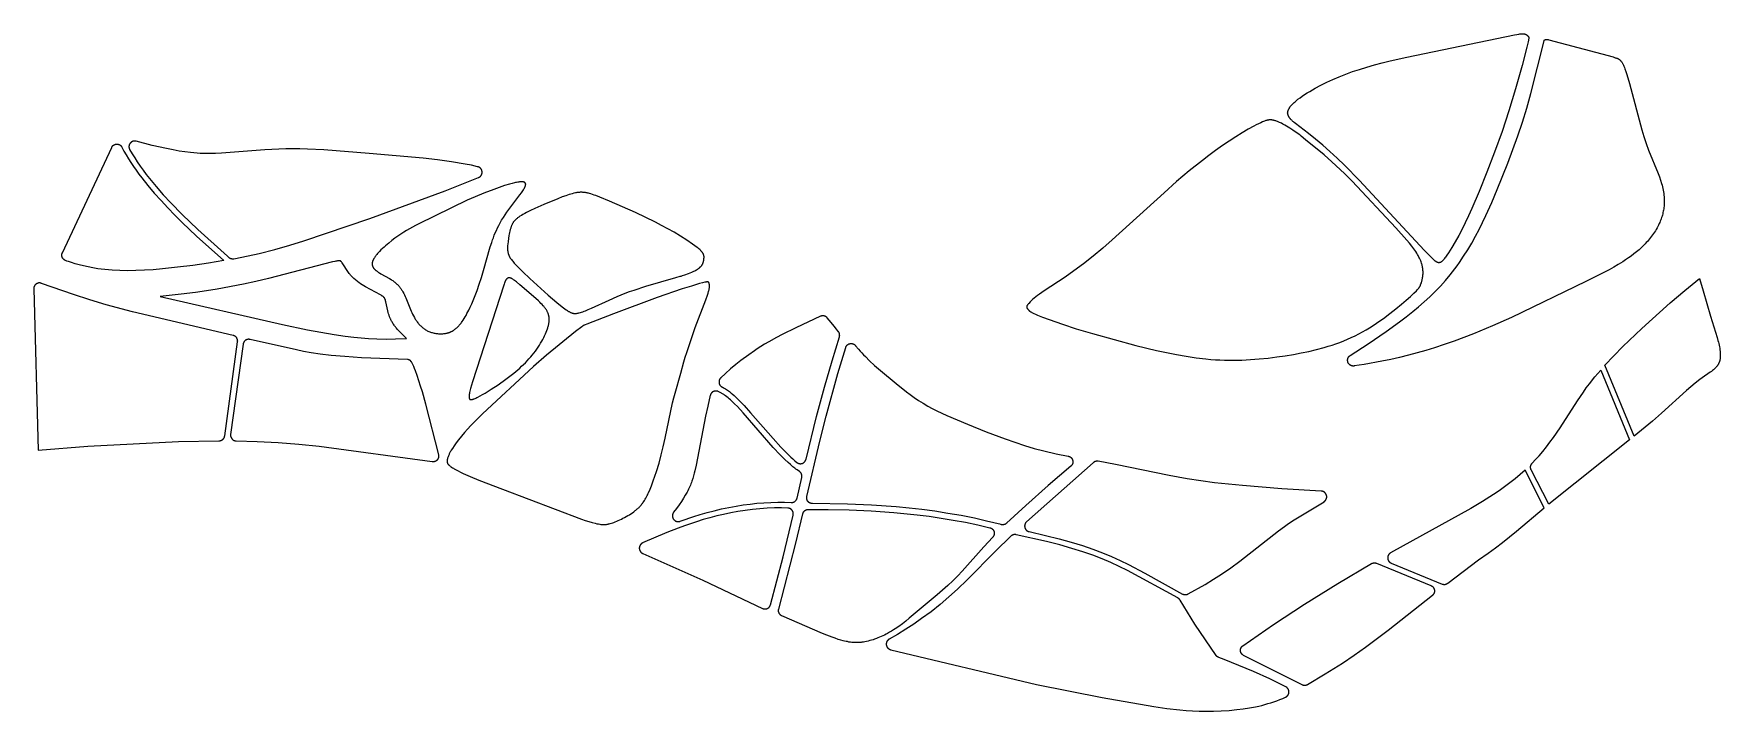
# Model space of a CAD drawing. Header units: metres. Extents: x 577 to 2051, y 432 to 1025.
import ezdxf

# ---------------------------------------------------------------- set-up
doc = ezdxf.new("R2010")
doc.units = ezdxf.units.M
doc.layers.add('lines', color=7, linetype='Continuous', true_color=0xffffff)

msp = doc.modelspace()

# ---------------------------------------------------------------- linework, layer by layer
at = {"layer": 'lines'}
for points in [[(1673.8, 958.3), (1673.9, 958.6), (1674, 958.9), (1674.2, 959.2), (1674.4, 959.5), (1674.6, 959.8), (1674.8, 960.1), (1675, 960.4), (1675.2, 960.8), (1675.4, 961.1), (1675.7, 961.4), (1676, 961.7), (1676.2, 962), (1676.8, 962.7), (1677.4, 963.3), (1678.1, 964), (1678.8, 964.7), (1679.6, 965.3), (1680.4, 966), (1681.2, 966.7), (1682.1, 967.4), (1683.9, 968.8), (1685.8, 970.2), (1687.9, 971.6), (1690.1, 973), (1692.4, 974.3), (1697.2, 977.1), (1702.2, 979.8), (1707.4, 982.3), (1712.7, 984.8), (1718.2, 987.2), (1723.9, 989.4), (1729.8, 991.6), (1736, 993.6), (1742.3, 995.6), (1748.9, 997.5), (1755.8, 999.3), (1762.8, 1001), (1777.3, 1004.3), (1871.3, 1023.8), (1873.5, 1024.2), (1875.3, 1024.5), (1876.1, 1024.6), (1876.8, 1024.6), (1877.5, 1024.7), (1878.1, 1024.7), (1878.3, 1024.7), (1878.6, 1024.7), (1878.8, 1024.7), (1879.1, 1024.7), (1879.3, 1024.7), (1879.5, 1024.7), (1879.7, 1024.7), (1879.9, 1024.7), (1880.1, 1024.6), (1880.2, 1024.6), (1880.4, 1024.6), (1880.5, 1024.5), (1880.7, 1024.5), (1880.8, 1024.5), (1880.9, 1024.4), (1881, 1024.4), (1881.2, 1024.3), (1881.3, 1024.3), (1881.4, 1024.2), (1881.5, 1024.2), (1881.6, 1024.1), (1881.6, 1024.1), (1881.8, 1023.9), (1882, 1023.8), (1882.1, 1023.7), (1882.3, 1023.6), (1882.4, 1023.5), (1882.6, 1023.4), (1882.7, 1023.3), (1882.8, 1023.1), (1882.9, 1023), (1883, 1022.9), (1883.1, 1022.8), (1883.2, 1022.7), (1883.3, 1022.5), (1883.4, 1022.4), (1883.5, 1022.3), (1883.6, 1022.2), (1883.7, 1022.1), (1883.7, 1022), (1883.7, 1022), (1883.7, 1021.9), (1883.7, 1021.9), (1883.7, 1021.9), (1883.8, 1021.8), (1883.8, 1021.8), (1883.8, 1021.8), (1883.8, 1021.7), (1883.8, 1021.7), (1883.8, 1021.6), (1883.8, 1021.6), (1883.8, 1021.6), (1883.8, 1021.5), (1883.8, 1021.5), (1883.9, 1021.4), (1883.9, 1021.4), (1883.9, 1021.3), (1883.9, 1021.2), (1883.9, 1021.2), (1883.9, 1021.1), (1883.9, 1021), (1883.8, 1020.8), (1883.8, 1020.6), (1883.8, 1020.4), (1883.8, 1020.2), (1883.7, 1019.7), (1883.6, 1019.1), (1883.3, 1017.6), (1882.2, 1012.9), (1878, 996.9), (1872.3, 976.5), (1866.5, 957.3), (1860.5, 939.2), (1854, 921.3), (1847.3, 903.7), (1840.5, 886.9), (1834.1, 871.9), (1831.2, 865.4), (1828.4, 859.4), (1825.6, 853.8), (1822.7, 848.4), (1819.6, 842.9), (1816.5, 837.7), (1813.6, 833.1), (1812.2, 831.1), (1811.1, 829.4), (1810.5, 828.7), (1810, 828), (1809.6, 827.4), (1809.1, 826.9), (1808.7, 826.5), (1808.6, 826.3), (1808.4, 826.1), (1808.2, 825.9), (1808, 825.7), (1807.9, 825.6), (1807.7, 825.4), (1807.5, 825.3), (1807.4, 825.2), (1807.3, 825.1), (1807.2, 825.1), (1807.2, 825.1), (1807.1, 825), (1807, 825), (1807, 824.9), (1806.9, 824.9), (1806.8, 824.8), (1806.8, 824.8), (1806.7, 824.8), (1806.6, 824.8), (1806.6, 824.7), (1806.5, 824.7), (1806.4, 824.7), (1806.4, 824.7), (1806.3, 824.6), (1806.2, 824.6), (1806.2, 824.6), (1806.1, 824.6), (1806.1, 824.6), (1806, 824.6), (1805.9, 824.6), (1805.9, 824.5), (1805.8, 824.5), (1805.8, 824.5), (1805.7, 824.5), (1805.6, 824.5), (1805.5, 824.5), (1805.3, 824.5), (1805.3, 824.5), (1805.2, 824.5), (1805.1, 824.5), (1805.1, 824.5), (1805, 824.5), (1805, 824.5), (1804.9, 824.5), (1804.8, 824.5), (1804.8, 824.6), (1804.7, 824.6), (1804.6, 824.6), (1804.6, 824.6), (1804.5, 824.6), (1804.4, 824.6), (1804.4, 824.7), (1804.3, 824.7), (1804.2, 824.7), (1804.1, 824.7), (1804.1, 824.8), (1804, 824.8), (1803.8, 824.9), (1803.7, 825), (1803.5, 825), (1803.3, 825.1), (1803.2, 825.2), (1803, 825.4), (1802.8, 825.5), (1802.6, 825.6), (1802.4, 825.8), (1802.1, 826), (1801.7, 826.3), (1801.2, 826.8), (1800.6, 827.3), (1799.3, 828.4), (1797.9, 829.9), (1792.4, 835.5), (1735.9, 896.4), (1722.8, 909.7), (1716.5, 915.8), (1710.1, 921.7), (1703.8, 927.3), (1697.4, 932.7), (1691.3, 937.6), (1680, 946.2), (1678.7, 947.1), (1678.2, 947.6), (1677.6, 948.1), (1677.1, 948.6), (1676.6, 949.1), (1676.1, 949.5), (1675.7, 950), (1675.5, 950.3), (1675.3, 950.5), (1675.1, 950.7), (1674.9, 951), (1674.7, 951.2), (1674.5, 951.5), (1674.4, 951.7), (1674.2, 952), (1674.1, 952.2), (1674, 952.5), (1673.8, 952.7), (1673.7, 953), (1673.7, 953.1), (1673.6, 953.2), (1673.6, 953.3), (1673.5, 953.5), (1673.5, 953.6), (1673.4, 953.7), (1673.4, 953.8), (1673.4, 954), (1673.3, 954.1), (1673.3, 954.2), (1673.3, 954.4), (1673.2, 954.5), (1673.2, 954.6), (1673.2, 954.7), (1673.2, 954.9), (1673.2, 955), (1673.2, 955.1), (1673.2, 955.3), (1673.1, 955.4), (1673.1, 955.5), (1673.1, 955.7), (1673.2, 955.8), (1673.2, 955.9), (1673.2, 956.1), (1673.2, 956.2), (1673.2, 956.4), (1673.2, 956.5), (1673.2, 956.6), (1673.3, 956.8), (1673.3, 956.9), (1673.3, 957), (1673.4, 957.2), (1673.4, 957.3), (1673.4, 957.5), (1673.5, 957.6), (1673.5, 957.8), (1673.6, 957.9), (1673.6, 958), (1673.7, 958.2)], [(1682.2, 937.2), (1677.7, 940.3), (1674.9, 942.2), (1673.5, 943.1), (1672, 944), (1670.5, 944.9), (1669, 945.7), (1667.6, 946.4), (1666.1, 947.1), (1664.7, 947.7), (1664.1, 948), (1663.4, 948.3), (1662.8, 948.5), (1662.1, 948.7), (1661.5, 948.9), (1660.9, 949), (1660.6, 949.1), (1660.3, 949.2), (1660.1, 949.2), (1659.8, 949.3), (1659.5, 949.3), (1659.2, 949.4), (1659, 949.4), (1658.7, 949.4), (1658.4, 949.5), (1658.2, 949.5), (1657.9, 949.5), (1657.6, 949.5), (1657.3, 949.4), (1657.1, 949.4), (1656.8, 949.4), (1656.5, 949.4), (1656.2, 949.3), (1656, 949.3), (1655.7, 949.2), (1655.4, 949.2), (1655.1, 949.1), (1654.8, 949), (1654.4, 948.9), (1654.1, 948.8), (1653.5, 948.6), (1652.8, 948.3), (1652, 948), (1651.2, 947.7), (1649.5, 946.9), (1647.7, 946), (1645.6, 945), (1643.4, 943.8), (1638.7, 941.2), (1633.4, 938.1), (1627.9, 934.6), (1622, 930.9), (1616.1, 926.9), (1610.1, 922.7), (1604.3, 918.4), (1598.5, 914), (1587.1, 904.8), (1575.9, 895.4), (1565, 885.7), (1519.8, 844.4), (1511.6, 837.3), (1503.1, 830.3), (1494.5, 823.7), (1486.2, 817.5), (1478.5, 811.9), (1460.3, 799.9), (1456.1, 797.1), (1454.3, 795.8), (1452.8, 794.7), (1451.5, 793.6), (1450.4, 792.7), (1449.4, 791.8), (1448.6, 791), (1447.9, 790.3), (1446.8, 789), (1446.3, 788.5), (1446.1, 788.2), (1445.9, 788), (1445.7, 787.8), (1445.6, 787.6), (1445.6, 787.5), (1445.5, 787.4), (1445.4, 787.3), (1445.4, 787.2), (1445.3, 787.1), (1445.3, 787), (1445.2, 786.9), (1445.2, 786.8), (1445.1, 786.8), (1445.1, 786.7), (1445.1, 786.7), (1445.1, 786.6), (1445.1, 786.6), (1445.1, 786.5), (1445, 786.5), (1445, 786.4), (1445, 786.4), (1445, 786.3), (1445, 786.3), (1445, 786.2), (1445, 786.2), (1445, 786.1), (1445, 786.1), (1445, 786), (1445, 786), (1445, 786), (1445, 785.9), (1445, 785.9), (1445, 785.8), (1445, 785.8), (1445, 785.7), (1445, 785.7), (1445, 785.6), (1445, 785.6), (1445, 785.5), (1445, 785.5), (1445, 785.4), (1445.1, 785.4), (1445.1, 785.3), (1445.1, 785.3), (1445.1, 785.2), (1445.1, 785.2), (1445.1, 785.2), (1445.2, 785.1), (1445.2, 785), (1445.2, 784.9), (1445.3, 784.8), (1445.3, 784.7), (1445.4, 784.6), (1445.4, 784.5), (1445.5, 784.4), (1445.6, 784.3), (1445.6, 784.2), (1445.7, 784.1), (1445.8, 784.1), (1445.9, 783.9), (1446.1, 783.7), (1446.3, 783.5), (1446.4, 783.3), (1446.6, 783.1), (1446.8, 782.9), (1447, 782.7), (1447.2, 782.5), (1447.5, 782.3), (1447.7, 782.1), (1448, 781.9), (1448.3, 781.7), (1448.7, 781.5), (1449.1, 781.3), (1449.5, 781), (1450, 780.8), (1450.5, 780.5), (1451.1, 780.2), (1452.5, 779.5), (1454.3, 778.8), (1458.7, 777), (1476.2, 770.7), (1488.2, 766.7), (1502.4, 762.5), (1540.3, 752.2), (1558.5, 747.8), (1567.2, 745.9), (1575.8, 744.2), (1584.5, 742.7), (1593.1, 741.4), (1601.7, 740.4), (1605.8, 740), (1609.9, 739.7), (1613.9, 739.5), (1617.9, 739.3), (1621.7, 739.3), (1625.5, 739.2), (1633.1, 739.4), (1640.6, 739.9), (1648.3, 740.5), (1656, 741.2), (1663.6, 742.1), (1671, 743.2), (1678.1, 744.3), (1684.9, 745.6), (1691.6, 747), (1698.3, 748.6), (1705.1, 750.4), (1708.5, 751.5), (1711.9, 752.5), (1715.3, 753.7), (1718.7, 754.9), (1722.1, 756.3), (1725.4, 757.7), (1728.7, 759.1), (1732, 760.7), (1735.2, 762.4), (1738.4, 764.1), (1741.6, 765.9), (1744.7, 767.7), (1747.8, 769.7), (1750.8, 771.7), (1753.8, 773.7), (1756.8, 775.8), (1762.4, 780.1), (1767.7, 784.2), (1772.6, 788.2), (1776.8, 791.9), (1780.4, 795.1), (1783.3, 797.8), (1785.6, 800), (1786.4, 800.9), (1786.8, 801.3), (1787.1, 801.7), (1787.5, 802), (1787.7, 802.4), (1787.9, 802.5), (1788, 802.7), (1788.1, 802.9), (1788.2, 803), (1788.3, 803.2), (1788.4, 803.3), (1788.5, 803.5), (1788.6, 803.7), (1788.7, 803.8), (1788.8, 804), (1788.9, 804.2), (1789, 804.3), (1789.1, 804.7), (1789.3, 805.1), (1789.6, 806), (1790, 807), (1790.1, 807.6), (1790.3, 808.2), (1790.5, 808.8), (1790.7, 809.4), (1790.8, 810.1), (1791, 810.8), (1791.1, 811.6), (1791.2, 812.4), (1791.3, 813.2), (1791.4, 814), (1791.5, 814.8), (1791.5, 815.7), (1791.5, 816.1), (1791.5, 816.5), (1791.5, 817), (1791.4, 817.4), (1791.4, 817.9), (1791.4, 818.4), (1791.3, 818.8), (1791.3, 819.3), (1791.2, 819.8), (1791.1, 820.2), (1791, 820.7), (1790.9, 821.2), (1790.8, 821.7), (1790.7, 822.2), (1790.6, 822.7), (1790.4, 823.2), (1790.1, 824.2), (1789.8, 825.2), (1789.4, 826.3), (1788.9, 827.3), (1788.4, 828.4), (1787.9, 829.5), (1787.3, 830.7), (1786.6, 831.8), (1785.9, 833), (1785.1, 834.2), (1784.3, 835.4), (1783.5, 836.6), (1781.6, 839.1), (1779.5, 841.6), (1777.3, 844.2), (1767.8, 854.9), (1729.4, 895.7), (1722.7, 902.4), (1711.7, 912.8), (1704.9, 918.8), (1688.8, 932.1), (1684.9, 935.2), (1683.6, 936.2)], [(872.8, 822.2), (872.9, 822), (872.9, 821.9), (872.9, 821.8), (873, 821.6), (873, 821.5), (873.1, 821.4), (873.1, 821.3), (873.2, 821.1), (873.2, 821), (873.3, 820.9), (873.4, 820.8), (873.4, 820.6), (873.5, 820.5), (873.6, 820.4), (873.7, 820.3), (873.7, 820.1), (873.8, 820), (873.9, 819.9), (874.1, 819.7), (874.3, 819.4), (874.5, 819.2), (874.7, 819), (874.9, 818.7), (875.2, 818.5), (875.4, 818.3), (875.7, 818.1), (875.9, 817.8), (876.2, 817.6), (876.5, 817.4), (877.1, 817), (877.7, 816.5), (878.3, 816.1), (879, 815.7), (880.4, 814.9), (887.8, 810.7), (889.3, 809.8), (890, 809.4), (890.7, 808.9), (891.4, 808.4), (892, 807.9), (892.6, 807.5), (893.2, 806.9), (893.8, 806.4), (894.4, 805.9), (894.9, 805.4), (895.4, 804.8), (895.9, 804.3), (896.4, 803.7), (896.9, 803.2), (897.3, 802.6), (897.7, 802), (898.1, 801.4), (898.5, 800.8), (898.9, 800.2), (899.3, 799.6), (899.6, 799), (900.3, 797.7), (901, 796.4), (901.6, 795.1), (902.2, 793.7), (905.6, 785.2), (906.8, 782.3), (907.5, 780.9), (908.1, 779.4), (908.9, 778), (909.6, 776.6), (910, 775.9), (910.4, 775.3), (910.8, 774.6), (911.2, 773.9), (911.7, 773.3), (912.1, 772.7), (912.6, 772.1), (913.1, 771.5), (913.6, 770.9), (914.1, 770.3), (914.6, 769.7), (915.2, 769.2), (915.7, 768.7), (916.3, 768.1), (916.9, 767.7), (917.5, 767.2), (918.1, 766.7), (918.8, 766.3), (919.4, 765.9), (920.1, 765.5), (920.8, 765.1), (921.5, 764.8), (922.2, 764.5), (923, 764.2), (923.7, 763.9), (924.5, 763.6), (925.2, 763.4), (926, 763.2), (926.8, 763), (927.5, 762.8), (928.3, 762.7), (929.1, 762.5), (929.9, 762.5), (930.7, 762.4), (931.5, 762.3), (932.3, 762.3), (933, 762.3), (933.8, 762.3), (934.6, 762.4), (935.4, 762.5), (936.1, 762.6), (936.5, 762.6), (936.9, 762.7), (937.3, 762.8), (937.6, 762.8), (938, 762.9), (938.4, 763), (938.7, 763.1), (939.1, 763.2), (939.5, 763.3), (939.8, 763.5), (940.2, 763.6), (940.5, 763.7), (940.9, 763.9), (941.2, 764), (941.6, 764.2), (941.9, 764.3), (942.2, 764.5), (942.6, 764.7), (942.9, 764.8), (943.2, 765), (943.5, 765.2), (943.8, 765.4), (944.1, 765.6), (944.5, 765.8), (945.1, 766.3), (945.6, 766.7), (946.2, 767.2), (946.8, 767.7), (947.4, 768.2), (947.9, 768.8), (948.4, 769.3), (948.9, 769.9), (949.5, 770.5), (950, 771.1), (950.4, 771.7), (950.9, 772.4), (951.4, 773), (952.3, 774.3), (953.2, 775.7), (954, 777.1), (954.8, 778.5), (955.6, 780), (957.1, 782.9), (958.5, 785.8), (959.8, 788.6), (961, 791.5), (962.2, 794.4), (964.4, 800.1), (966.4, 805.9), (968.3, 811.7), (970.1, 817.7), (976, 838.4), (977.2, 842.3), (977.9, 844.4), (978.7, 846.4), (979.5, 848.5), (980.3, 850.6), (981.3, 852.8), (982.3, 855), (983.4, 857.2), (984.6, 859.4), (985.9, 861.7), (987.4, 864), (988.9, 866.3), (990.5, 868.6), (1001.9, 883.8), (1003.2, 885.7), (1004.4, 887.4), (1004.9, 888.2), (1005.4, 889), (1005.8, 889.7), (1006, 890.1), (1006.2, 890.4), (1006.3, 890.7), (1006.4, 891.1), (1006.6, 891.4), (1006.6, 891.5), (1006.7, 891.7), (1006.7, 891.8), (1006.8, 892), (1006.8, 892.1), (1006.8, 892.2), (1006.9, 892.4), (1006.9, 892.5), (1006.9, 892.6), (1006.9, 892.8), (1006.9, 892.8), (1007, 892.9), (1007, 892.9), (1007, 893), (1007, 893.1), (1007, 893.1), (1007, 893.2), (1007, 893.2), (1007, 893.3), (1007, 893.3), (1007, 893.4), (1006.9, 893.5), (1006.9, 893.5), (1006.9, 893.6), (1006.9, 893.6), (1006.9, 893.7), (1006.9, 893.7), (1006.9, 893.8), (1006.9, 893.8), (1006.8, 893.8), (1006.8, 893.9), (1006.8, 893.9), (1006.8, 894), (1006.8, 894), (1006.7, 894.1), (1006.7, 894.1), (1006.7, 894.2), (1006.7, 894.2), (1006.6, 894.2), (1006.6, 894.3), (1006.6, 894.3), (1006.6, 894.3), (1006.5, 894.4), (1006.5, 894.4), (1006.5, 894.4), (1006.4, 894.5), (1006.4, 894.5), (1006.3, 894.5), (1006.3, 894.6), (1006.3, 894.6), (1006.2, 894.6), (1006.2, 894.7), (1006.1, 894.7), (1006.1, 894.7), (1006.1, 894.8), (1006, 894.8), (1006, 894.8), (1005.9, 894.8), (1005.9, 894.9), (1005.8, 894.9), (1005.8, 894.9), (1005.7, 894.9), (1005.7, 894.9), (1005.6, 895), (1005.5, 895), (1005.4, 895), (1005.2, 895.1), (1005.1, 895.1), (1005, 895.1), (1004.9, 895.2), (1004.7, 895.2), (1004.6, 895.2), (1004.4, 895.2), (1004.3, 895.2), (1004.1, 895.3), (1003.8, 895.3), (1003.5, 895.3), (1003.1, 895.3), (1002.8, 895.3), (1002.4, 895.2), (1002, 895.2), (1001.6, 895.2), (1000.8, 895.1), (1000, 894.9), (999, 894.8), (998.1, 894.6), (997.1, 894.4), (995.1, 893.9), (992.9, 893.3), (988.3, 891.9), (983.6, 890.3), (979, 888.6), (970.4, 885.3), (962.7, 882.2), (955.9, 879.2), (913.5, 858.4), (910.7, 857), (908, 855.6), (905.4, 854.2), (902.8, 852.7), (900.3, 851.2), (897.7, 849.5), (895.2, 847.8), (892.6, 845.9), (890, 843.9), (887.3, 841.7), (884.5, 839.4), (883.1, 838.2), (881.8, 836.9), (880.4, 835.7), (879.1, 834.4), (877.9, 833.1), (877.4, 832.5), (876.8, 831.8), (876.3, 831.2), (875.8, 830.5), (875.3, 829.9), (874.9, 829.3), (874.7, 828.9), (874.5, 828.6), (874.3, 828.3), (874.1, 828), (873.9, 827.7), (873.8, 827.4), (873.6, 827.1), (873.5, 826.8), (873.4, 826.5), (873.2, 826.1), (873.1, 825.8), (873, 825.6), (873, 825.3), (872.9, 825.1), (872.9, 825), (872.8, 824.8), (872.8, 824.7), (872.8, 824.5), (872.8, 824.4), (872.7, 824.2), (872.7, 824.1), (872.7, 823.9), (872.7, 823.8), (872.7, 823.7), (872.7, 823.5), (872.7, 823.4), (872.7, 823.2), (872.7, 823.1), (872.7, 823), (872.7, 822.8), (872.7, 822.7), (872.7, 822.6), (872.8, 822.4), (872.8, 822.3)], [(1052.8, 780.5), (1053.3, 780.6), (1053.8, 780.7), (1054.8, 781), (1055.8, 781.3), (1056.9, 781.6), (1058.1, 782.1), (1059.3, 782.5), (1061.7, 783.5), (1064.6, 784.7), (1079.8, 791.8), (1086.8, 794.9), (1090.4, 796.4), (1094, 797.9), (1097.8, 799.3), (1101.7, 800.6), (1112.1, 804), (1138.1, 811.6), (1142, 812.7), (1142.3, 812.7), (1142.4, 812.7), (1142.4, 812.8), (1142.5, 812.8), (1142.5, 812.8), (1142.5, 812.8), (1142.5, 812.8), (1142.5, 812.8), (1142.5, 812.8), (1142.6, 812.8), (1142.6, 812.8), (1142.9, 812.9), (1144, 813.3), (1146.1, 814), (1149.2, 815.1), (1150.8, 815.7), (1152.3, 816.4), (1153.9, 817.1), (1154.7, 817.5), (1155.6, 818), (1156.3, 818.4), (1157, 818.8), (1157.3, 819), (1157.7, 819.2), (1158, 819.5), (1158.3, 819.7), (1158.6, 819.9), (1158.8, 820.1), (1159.1, 820.3), (1159.3, 820.5), (1159.6, 820.8), (1159.8, 821), (1160.1, 821.3), (1160.3, 821.5), (1160.5, 821.7), (1160.6, 821.9), (1160.8, 822.2), (1161, 822.4), (1161.1, 822.6), (1161.3, 822.9), (1161.4, 823.1), (1161.5, 823.4), (1161.7, 823.6), (1161.8, 823.8), (1161.9, 824), (1162, 824.2), (1162, 824.4), (1162.1, 824.6), (1162.2, 824.9), (1162.3, 825.1), (1162.3, 825.3), (1162.4, 825.5), (1162.4, 825.8), (1162.5, 826), (1162.5, 826.2), (1162.6, 826.5), (1162.7, 826.9), (1162.7, 827.3), (1162.8, 827.7), (1162.8, 828.6), (1162.9, 828.9), (1162.9, 829.1), (1162.9, 829.3), (1162.9, 829.5), (1162.9, 829.7), (1162.9, 829.9), (1162.9, 830.1), (1162.8, 830.3), (1162.8, 830.5), (1162.8, 830.6), (1162.8, 830.7), (1162.8, 830.8), (1162.7, 830.9), (1162.7, 831), (1162.7, 831.1), (1162.7, 831.2), (1162.6, 831.2), (1162.6, 831.3), (1162.6, 831.4), (1162.5, 831.5), (1162.5, 831.6), (1162.5, 831.7), (1162.4, 831.9), (1162.4, 832), (1162.3, 832.1), (1162.3, 832.2), (1162.2, 832.3), (1162.1, 832.5), (1162, 832.7), (1161.8, 832.9), (1161.7, 833.1), (1161.6, 833.3), (1161.4, 833.6), (1161.1, 833.9), (1160.9, 834.1), (1160.7, 834.4), (1160.5, 834.6), (1160.2, 834.9), (1159.8, 835.4), (1159.1, 836), (1158.3, 836.6), (1157.6, 837.2), (1156.9, 837.8), (1154.9, 839.4), (1152.8, 840.8), (1147.9, 844.2), (1142.4, 847.7), (1136.7, 851.1), (1131.3, 854.2), (1125.8, 857.1), (1120.4, 859.9), (1102.8, 868.3), (1080.1, 878.4), (1071.9, 881.8), (1068.4, 883.2), (1066.8, 883.7), (1065.2, 884.3), (1063.9, 884.7), (1062.6, 885.1), (1061.9, 885.2), (1061.2, 885.4), (1060.6, 885.5), (1059.9, 885.7), (1059.3, 885.8), (1058.7, 885.9), (1058.1, 885.9), (1057.5, 886), (1056.9, 886), (1056.3, 886.1), (1055.7, 886.1), (1055.1, 886.1), (1054.6, 886.1), (1054, 886), (1053.4, 886), (1052.8, 885.9), (1052.2, 885.8), (1051.6, 885.8), (1051, 885.7), (1050.4, 885.5), (1049.1, 885.2), (1047.7, 884.9), (1046.3, 884.5), (1045, 884.1), (1041.9, 883.1), (1038.9, 882), (1034.9, 880.5), (1022.8, 875.3), (1014.8, 871.8), (1011.2, 870.1), (1007.6, 868.4), (1006.1, 867.5), (1004.5, 866.7), (1003.2, 865.9), (1001.9, 865.1), (1001.4, 864.8), (1000.9, 864.4), (1000.4, 864.1), (999.9, 863.7), (999.4, 863.3), (998.9, 862.9), (998.5, 862.5), (998, 862.1), (997.7, 861.7), (997.3, 861.4), (997, 861), (996.7, 860.7), (996.4, 860.3), (996.1, 859.9), (995.9, 859.5), (995.7, 859.3), (995.6, 859.1), (995.4, 858.7), (995.2, 858.3), (995, 857.9), (994.8, 857.5), (994.6, 857.1), (994.5, 856.7), (994.3, 856.3), (994.2, 855.9), (994, 855.3), (993.8, 854.7), (993.4, 853.5), (993.1, 852.2), (992.8, 850.9), (992.5, 849.6), (992.3, 848.3), (991.9, 845.6), (991.5, 843.1), (991.2, 840.7), (991.1, 839.6), (991.1, 838.5), (991.1, 838), (991, 837.4), (991, 836.9), (991.1, 836.4), (991.1, 835.9), (991.1, 835.3), (991.2, 834.8), (991.3, 834.3), (991.4, 833.8), (991.5, 833.3), (991.6, 832.9), (991.7, 832.6), (991.7, 832.4), (991.8, 832.1), (991.9, 831.8), (992, 831.6), (992.1, 831.3), (992.2, 831.1), (992.3, 830.8), (992.4, 830.6), (992.5, 830.3), (992.7, 830), (992.8, 829.7), (993, 829.4), (993.2, 829.1), (993.5, 828.6), (993.9, 828), (994.5, 827.2), (995, 826.5), (995.6, 825.8), (996.2, 825.1), (997, 824.2), (997.8, 823.2), (999.6, 821.4), (1004.4, 816.6), (1010.7, 810.6), (1026.6, 796.2), (1034.1, 789.8), (1037.3, 787.2), (1040.1, 785), (1041.3, 784.2), (1042.4, 783.3), (1043.4, 782.7), (1043.9, 782.3), (1044.4, 782), (1044.9, 781.8), (1045.3, 781.6), (1045.7, 781.3), (1046.2, 781.1), (1046.5, 781), (1046.9, 780.8), (1047.3, 780.7), (1047.5, 780.6), (1047.7, 780.5), (1047.8, 780.5), (1048, 780.4), (1048.2, 780.4), (1048.3, 780.3), (1048.5, 780.3), (1048.6, 780.3), (1048.8, 780.2), (1049, 780.2), (1049.1, 780.2), (1049.3, 780.2), (1049.4, 780.1), (1049.6, 780.1), (1049.7, 780.1), (1049.9, 780.1), (1050.1, 780.1), (1050.2, 780.1), (1050.4, 780.1), (1050.5, 780.1), (1050.8, 780.1), (1051.1, 780.2), (1051.4, 780.2), (1051.8, 780.3), (1052.1, 780.3)], [(992.2, 811.3), (992.2, 811.3), (992.1, 811.3), (992, 811.3), (991.9, 811.3), (991.9, 811.2), (991.8, 811.2), (991.7, 811.2), (991.7, 811.2), (991.6, 811.2), (991.5, 811.2), (991.5, 811.1), (991.4, 811.1), (991.4, 811.1), (991.3, 811.1), (991.2, 811), (991.2, 811), (991.1, 811), (991.1, 810.9), (991, 810.9), (990.9, 810.9), (990.9, 810.8), (990.8, 810.8), (990.8, 810.7), (990.7, 810.7), (990.6, 810.6), (990.6, 810.6), (990.5, 810.5), (990.5, 810.5), (990.4, 810.4), (990.4, 810.4), (990.3, 810.3), (990.3, 810.3), (990.2, 810.2), (990.1, 810), (989.9, 809.9), (989.8, 809.8), (989.7, 809.6), (989.6, 809.5), (989.6, 809.3), (989.5, 809.2), (989.4, 809), (989.3, 808.8), (989.1, 808.5), (988.9, 808.1), (988.7, 807.7), (988.6, 807.3), (988.4, 806.8), (988, 805.9), (987.7, 804.9), (960.4, 720.4), (958.7, 714.6), (958.1, 712.2), (957.9, 711.2), (957.7, 710.2), (957.6, 709.4), (957.5, 709), (957.5, 708.6), (957.4, 708.3), (957.4, 707.9), (957.4, 707.6), (957.4, 707.3), (957.4, 707.2), (957.4, 707), (957.4, 706.9), (957.4, 706.8), (957.4, 706.6), (957.4, 706.5), (957.4, 706.4), (957.5, 706.3), (957.5, 706.2), (957.5, 706.1), (957.5, 706.1), (957.5, 706), (957.5, 706), (957.6, 705.9), (957.6, 705.9), (957.6, 705.8), (957.6, 705.8), (957.6, 705.7), (957.6, 705.7), (957.7, 705.7), (957.7, 705.6), (957.7, 705.6), (957.7, 705.5), (957.8, 705.5), (957.8, 705.5), (957.8, 705.4), (957.8, 705.4), (957.9, 705.4), (957.9, 705.3), (957.9, 705.3), (957.9, 705.3), (958, 705.2), (958, 705.2), (958, 705.2), (958, 705.1), (958.1, 705.1), (958.1, 705.1), (958.1, 705.1), (958.2, 705.1), (958.2, 705), (958.2, 705), (958.3, 705), (958.3, 705), (958.4, 705), (958.4, 704.9), (958.4, 704.9), (958.5, 704.9), (958.5, 704.9), (958.6, 704.9), (958.6, 704.9), (958.6, 704.9), (958.7, 704.9), (958.7, 704.8), (958.8, 704.8), (958.8, 704.8), (958.9, 704.8), (958.9, 704.8), (959, 704.8), (959, 704.8), (959.1, 704.8), (959.1, 704.8), (959.2, 704.8), (959.2, 704.8), (959.3, 704.8), (959.4, 704.8), (959.5, 704.8), (959.7, 704.8), (959.8, 704.9), (959.9, 704.9), (960, 704.9), (960.1, 704.9), (960.3, 705), (960.4, 705), (960.7, 705.1), (961, 705.2), (961.3, 705.3), (961.6, 705.4), (962, 705.5), (962.7, 705.8), (963.4, 706.2), (964.2, 706.6), (965.1, 707), (967, 708), (969.2, 709.2), (971.5, 710.6), (976.8, 713.9), (982.9, 717.9), (989.5, 722.6), (993, 725.3), (996.5, 728), (1000, 730.9), (1001.7, 732.4), (1003.4, 734), (1005.1, 735.5), (1006.7, 737.1), (1008.3, 738.8), (1009.8, 740.4), (1011.3, 742.1), (1012.7, 743.8), (1014.1, 745.5), (1015.4, 747.2), (1016.6, 748.9), (1017.8, 750.7), (1018.9, 752.4), (1020, 754.1), (1021, 755.8), (1021.9, 757.5), (1022.8, 759.1), (1023.5, 760.7), (1024.3, 762.3), (1024.9, 763.9), (1025.5, 765.3), (1026, 766.8), (1026.2, 767.5), (1026.4, 768.2), (1026.6, 768.8), (1026.8, 769.5), (1027, 770.1), (1027.1, 770.8), (1027.2, 771.4), (1027.3, 772), (1027.4, 772.6), (1027.5, 773.2), (1027.5, 773.8), (1027.5, 774.4), (1027.5, 774.9), (1027.5, 775.5), (1027.5, 775.8), (1027.5, 776.1), (1027.5, 776.3), (1027.4, 776.6), (1027.4, 776.9), (1027.4, 777.1), (1027.3, 777.4), (1027.3, 777.7), (1027.2, 777.9), (1027.2, 778.2), (1027.1, 778.5), (1027, 778.7), (1026.9, 779), (1026.9, 779.2), (1026.8, 779.5), (1026.7, 779.8), (1026.6, 780), (1026.5, 780.3), (1026.3, 780.8), (1026.1, 781.3), (1025.8, 781.8), (1025.6, 782.3), (1025.3, 782.8), (1025, 783.3), (1024.6, 783.8), (1024.3, 784.4), (1023.9, 784.9), (1023.5, 785.4), (1023.1, 785.9), (1022.7, 786.4), (1022.3, 786.9), (1021.3, 788), (1020.3, 789), (1019.3, 790.1), (1018.2, 791.1), (1015.9, 793.2), (1001.9, 805.3), (999, 807.7), (998.1, 808.4), (997.2, 809.1), (996.8, 809.4), (996.4, 809.7), (996, 809.9), (995.6, 810.2), (995.2, 810.4), (995, 810.5), (994.8, 810.6), (994.6, 810.7), (994.5, 810.8), (994.3, 810.8), (994.1, 810.9), (993.9, 811), (993.8, 811), (993.6, 811.1), (993.4, 811.1), (993.3, 811.2), (993.2, 811.2), (993.1, 811.2), (993, 811.2), (993, 811.2), (992.9, 811.3), (992.8, 811.3), (992.7, 811.3), (992.7, 811.3), (992.6, 811.3), (992.5, 811.3), (992.4, 811.3), (992.4, 811.3), (992.3, 811.3)], [(1163.5, 807.4), (1161.6, 807), (1159, 806.3), (1151.8, 804.1), (1143.7, 801.6), (1121.8, 794), (1083.8, 779.9), (1060.5, 770.9), (1058.9, 770.2), (1058.3, 770), (1057.9, 769.8), (1057.7, 769.7), (1057.4, 769.5), (1057.2, 769.4), (1057.1, 769.3), (1056.9, 769.2), (1056.7, 769.1), (1056.5, 769), (1055.9, 768.6), (1050.6, 764.4), (1025.1, 743.7), (1013.8, 733.8), (969.1, 692.3), (962.2, 685.5), (959, 682.3), (956.1, 679.1), (953.3, 676), (950.7, 672.9), (948.3, 669.8), (946.2, 667), (944.4, 664.4), (942.9, 662.2), (941.8, 660.5), (941.4, 659.8), (941, 659.1), (940.7, 658.5), (940.4, 658), (940.1, 657.4), (939.9, 656.8), (939.6, 656.2), (939.4, 655.6), (939.1, 654.9), (938.9, 654.3), (938.7, 653.7), (938.6, 653.3), (938.5, 653), (938.5, 652.7), (938.4, 652.4), (938.4, 652.1), (938.3, 651.8), (938.3, 651.7), (938.3, 651.6), (938.3, 651.4), (938.2, 651.3), (938.2, 651.2), (938.2, 651), (938.2, 650.9), (938.2, 650.8), (938.2, 650.7), (938.3, 650.5), (938.3, 650.4), (938.3, 650.3), (938.3, 650.2), (938.3, 650.1), (938.3, 650), (938.4, 649.8), (938.4, 649.7), (938.4, 649.6), (938.5, 649.5), (938.5, 649.4), (938.6, 649.3), (938.6, 649.2), (938.7, 649.1), (938.7, 649), (938.8, 648.8), (938.9, 648.7), (939, 648.6), (939, 648.5), (939.1, 648.4), (939.2, 648.3), (939.3, 648.2), (939.4, 648.1), (939.5, 648), (939.6, 647.9), (939.8, 647.6), (940.1, 647.4), (940.3, 647.2), (940.6, 646.9), (940.9, 646.7), (941.2, 646.5), (941.5, 646.2), (942.2, 645.8), (942.9, 645.3), (943.7, 644.8), (944.4, 644.3), (946.1, 643.4), (947.9, 642.5), (950, 641.4), (952.4, 640.3), (958.4, 637.7), (966, 634.5), (986.6, 626.4), (1055.8, 600.3), (1058.9, 599.2), (1062, 598.3), (1065, 597.4), (1067.8, 596.7), (1069.2, 596.3), (1070.5, 596.1), (1071.8, 595.8), (1072.5, 595.7), (1073.1, 595.6), (1073.4, 595.6), (1073.8, 595.6), (1074.1, 595.6), (1074.4, 595.5), (1074.8, 595.5), (1075.1, 595.5), (1075.5, 595.5), (1075.8, 595.6), (1076.2, 595.6), (1076.6, 595.6), (1076.9, 595.6), (1077.3, 595.7), (1077.7, 595.7), (1078.1, 595.8), (1078.6, 595.9), (1079, 596), (1079.4, 596.1), (1079.9, 596.2), (1080.9, 596.5), (1081.9, 596.8), (1083, 597.1), (1084.1, 597.5), (1085.3, 598), (1086.6, 598.5), (1087.9, 599.1), (1089.3, 599.7), (1090.7, 600.4), (1092, 601.1), (1093.4, 601.8), (1094.8, 602.6), (1096.2, 603.4), (1097.6, 604.2), (1099, 605.1), (1100.3, 605.9), (1101.5, 606.8), (1102.7, 607.8), (1103.3, 608.2), (1103.9, 608.7), (1104.4, 609.2), (1105, 609.7), (1105.5, 610.2), (1106, 610.6), (1106.4, 611.1), (1106.9, 611.6), (1107.3, 612.1), (1107.8, 612.6), (1108.2, 613.1), (1108.6, 613.6), (1109, 614.1), (1109.4, 614.6), (1110.1, 615.7), (1110.8, 616.7), (1111.4, 617.7), (1112, 618.8), (1112.6, 619.8), (1113.1, 620.9), (1113.7, 622), (1114.1, 623), (1115.1, 625.2), (1116.8, 629.4), (1118.4, 633.7), (1119.8, 637.8), (1121.2, 641.9), (1123.5, 649.4), (1125.4, 656.5), (1127.2, 663.6), (1129, 671.1), (1135.3, 701.9), (1136.4, 706.3), (1137.5, 710.5), (1142.7, 728.1), (1145.2, 737.9), (1146.4, 741.9), (1147.7, 746), (1155.2, 767.8), (1164.4, 792.2), (1165.8, 796.2), (1166.4, 798), (1166.9, 799.5), (1167, 800.3), (1167.2, 800.9), (1167.3, 801.5), (1167.4, 802.1), (1167.5, 802.6), (1167.6, 803.1), (1167.6, 803.5), (1167.6, 803.7), (1167.6, 803.9), (1167.6, 804.1), (1167.6, 804.2), (1167.6, 804.4), (1167.6, 804.5), (1167.6, 804.7), (1167.6, 804.8), (1167.6, 805), (1167.6, 805.1), (1167.6, 805.2), (1167.6, 805.3), (1167.5, 805.6), (1167.5, 805.8), (1167.4, 805.9), (1167.4, 806.2), (1167.3, 806.5), (1167.3, 806.6), (1167.2, 806.7), (1167.2, 806.8), (1167.2, 806.9), (1167.2, 806.9), (1167.1, 807), (1167.1, 807), (1167.1, 807), (1167.1, 807.1), (1167.1, 807.1), (1167.1, 807.1), (1167, 807.2), (1167, 807.2), (1167, 807.2), (1167, 807.2), (1167, 807.3), (1167, 807.3), (1166.9, 807.3), (1166.9, 807.3), (1166.9, 807.3), (1166.9, 807.4), (1166.9, 807.4), (1166.8, 807.4), (1166.8, 807.4), (1166.8, 807.5), (1166.8, 807.5), (1166.8, 807.5), (1166.7, 807.5), (1166.7, 807.5), (1166.7, 807.5), (1166.7, 807.6), (1166.6, 807.6), (1166.6, 807.6), (1166.6, 807.6), (1166.6, 807.6), (1166.5, 807.6), (1166.5, 807.6), (1166.5, 807.7), (1166.4, 807.7), (1166.4, 807.7), (1166.4, 807.7), (1166.3, 807.7), (1166.3, 807.7), (1166.3, 807.7), (1166.2, 807.7), (1166.2, 807.7), (1166.2, 807.7), (1166.1, 807.8), (1166.1, 807.8), (1166, 807.8), (1166, 807.8), (1165.9, 807.8), (1165.9, 807.8), (1165.8, 807.8), (1165.7, 807.8), (1165.6, 807.8), (1165.5, 807.8), (1165.4, 807.7), (1165.2, 807.7), (1165, 807.7), (1164.7, 807.6), (1164.3, 807.6)]]:
    msp.add_lwpolyline(points, close=True, dxfattribs=at)
for points in [[(1727.8, 743.4), (1743.6, 753.7), (1759.1, 764.3), (1771, 772.8), (1776.8, 777.3), (1782.6, 781.8), (1787.6, 786), (1792.5, 790.4), (1797.4, 794.8), (1802, 799.4), (1806.6, 804.1), (1811, 809), (1815.2, 814), (1817.2, 816.6), (1819.2, 819.2), (1821.2, 821.9), (1823.2, 824.6), (1826.9, 830.2), (1830.5, 835.9), (1834, 841.7), (1837.2, 847.6), (1840.4, 853.6), (1846.3, 865.7), (1851.5, 877.1), (1856.4, 888.5), (1865.6, 911.6), (1874.4, 935.5), (1878.5, 947.5), (1882.2, 959.7), (1885.8, 972.6), (1897.3, 1018.4)], [(1897.3, 1018.4), (1897.3, 1018.5), (1897.3, 1018.5), (1897.3, 1018.5), (1897.3, 1018.5), (1897.3, 1018.5), (1897.3, 1018.5), (1897.3, 1018.5), (1897.3, 1018.5), (1897.3, 1018.5), (1897.3, 1018.5), (1897.3, 1018.6), (1897.3, 1018.6), (1897.3, 1018.6), (1897.3, 1018.6), (1897.3, 1018.6), (1897.3, 1018.6), (1897.3, 1018.6), (1897.3, 1018.7), (1897.3, 1018.7), (1897.3, 1018.7), (1897.3, 1018.7), (1897.3, 1018.8), (1897.3, 1018.8), (1897.3, 1018.8), (1897.3, 1018.8), (1897.3, 1018.9), (1897.4, 1018.9), (1897.4, 1018.9), (1897.4, 1018.9), (1897.4, 1019), (1897.4, 1019), (1897.4, 1019), (1897.5, 1019), (1897.5, 1019.1), (1897.5, 1019.1), (1897.5, 1019.1), (1897.5, 1019.1), (1897.6, 1019.1), (1897.6, 1019.2), (1897.6, 1019.2), (1897.6, 1019.2), (1897.6, 1019.2), (1897.7, 1019.3), (1897.7, 1019.3), (1897.7, 1019.3), (1897.8, 1019.3), (1897.8, 1019.4), (1897.8, 1019.4), (1897.8, 1019.4), (1897.9, 1019.4), (1897.9, 1019.4), (1897.9, 1019.5), (1898, 1019.5), (1898, 1019.5), (1898, 1019.5), (1898.1, 1019.5), (1898.1, 1019.6), (1898.1, 1019.6), (1898.2, 1019.6), (1898.2, 1019.6), (1898.3, 1019.6), (1898.3, 1019.6), (1898.3, 1019.6), (1898.4, 1019.7), (1898.4, 1019.7), (1898.5, 1019.7), (1898.5, 1019.7), (1898.5, 1019.7), (1898.6, 1019.7), (1898.6, 1019.7), (1898.7, 1019.7), (1898.7, 1019.7), (1898.8, 1019.7), (1898.8, 1019.8), (1898.9, 1019.8), (1898.9, 1019.8), (1899, 1019.8), (1899, 1019.8), (1899.1, 1019.8), (1899.3, 1019.8), (1899.4, 1019.8), (1899.5, 1019.8), (1899.6, 1019.8), (1899.8, 1019.7), (1899.9, 1019.7), (1900.2, 1019.7), (1900.5, 1019.6), (1900.8, 1019.6), (1901.5, 1019.4), (1957.6, 1004.4), (1959.5, 1003.8), (1960.1, 1003.7), (1960.6, 1003.5), (1960.9, 1003.4), (1961.1, 1003.3), (1961.4, 1003.2), (1961.6, 1003.1), (1961.9, 1003), (1962.1, 1002.8), (1962.3, 1002.7), (1962.5, 1002.6), (1962.7, 1002.4), (1963, 1002.3), (1963.2, 1002.2), (1963.4, 1002), (1963.6, 1001.8), (1963.8, 1001.7), (1963.9, 1001.5), (1964.1, 1001.3), (1964.3, 1001.1), (1964.5, 1000.9), (1964.7, 1000.6), (1964.9, 1000.4), (1965.1, 1000.2), (1965.2, 999.9), (1965.5, 999.5), (1965.7, 999.1), (1965.9, 998.7), (1966.2, 998.3), (1966.4, 997.8), (1966.6, 997.3), (1967.1, 996.3), (1967.5, 995.3), (1967.9, 994.1), (1968.8, 991.7), (1969.6, 989.2), (1971.9, 981.1), (1982.7, 940.8), (1984.5, 934.8), (1986.5, 928.8), (1988.7, 922.8), (1997.1, 902.5), (1998.1, 899.6), (1999.1, 896.7), (2000, 893.7), (2000.4, 892.3), (2000.8, 890.8), (2001.1, 889.4), (2001.5, 887.9), (2001.7, 886.4), (2001.9, 885), (2002.1, 883.5), (2002.3, 882), (2002.4, 880.5), (2002.4, 879), (2002.4, 877.5), (2002.4, 876.8), (2002.4, 876.1), (2002.3, 875), (2002.2, 873.9), (2002, 872.8), (2001.9, 871.7), (2001.7, 870.6), (2001.5, 869.5), (2001.2, 868.4), (2001, 867.3), (2000.7, 866.2), (2000.4, 865.1), (2000, 864), (1999.7, 863), (1999.3, 861.9), (1998.9, 860.9), (1998.5, 859.8), (1998, 858.8), (1997.4, 857.5), (1996.7, 856.2), (1996, 854.9), (1995.3, 853.7), (1994.6, 852.4), (1993.8, 851.2), (1993, 850), (1992.2, 848.8), (1991.3, 847.6), (1990.4, 846.5), (1989.5, 845.3), (1988.6, 844.2), (1987.6, 843.1), (1986.6, 842.1), (1985.6, 841), (1984.6, 840), (1982.5, 837.9), (1980.3, 835.9), (1978, 834), (1975.7, 832.2), (1973.4, 830.4), (1971, 828.7), (1968.5, 827), (1966.1, 825.4), (1962.1, 822.9), (1958.2, 820.6), (1954.2, 818.3), (1950.1, 816.2), (1933.8, 808.1), (1868.7, 776.7), (1852.2, 769.3), (1835.5, 762.4), (1818.6, 756), (1810, 753), (1801.5, 750.2), (1793.9, 747.9), (1786.3, 745.7), (1778.7, 743.7), (1771, 741.8), (1763.3, 740), (1755.5, 738.4), (1740, 735.6), (1731.2, 734.3)], [(666.4, 930.7), (666.2, 930.8), (666.1, 930.8), (666, 930.8), (666, 930.8), (665.9, 930.8), (665.8, 930.9), (665.7, 930.9), (665.6, 930.9), (665.5, 930.9), (665.4, 930.9), (665.3, 930.9), (665.2, 930.9), (665.1, 930.9), (665.1, 930.9), (665, 930.9), (664.9, 930.9), (664.8, 930.9), (664.7, 930.9), (664.6, 930.9), (664.5, 930.9), (664.4, 930.8), (664.3, 930.8), (664.2, 930.8), (664.1, 930.8), (664, 930.8), (664, 930.8), (663.9, 930.7), (663.8, 930.7), (663.7, 930.7), (663.6, 930.7), (663.5, 930.6), (663.4, 930.6), (663.3, 930.6), (663.2, 930.5), (663.1, 930.5), (663.1, 930.5), (663, 930.4), (662.9, 930.4), (662.8, 930.3), (662.7, 930.3), (662.6, 930.3), (662.6, 930.2), (662.5, 930.2), (662.4, 930.1), (662.3, 930.1), (662.3, 930), (662.2, 930), (662.1, 929.9), (662, 929.8), (662, 929.8), (661.9, 929.7), (661.8, 929.7), (661.8, 929.6), (661.7, 929.5), (661.6, 929.5), (661.6, 929.4), (661.5, 929.4), (661.4, 929.3), (661.4, 929.2), (661.3, 929.2), (661.3, 929.1), (661.2, 929), (661, 928.8), (661, 928.8), (660.9, 928.7), (660.9, 928.6), (660.9, 928.5), (660.8, 928.5), (660.8, 928.4), (660.7, 928.3), (660.7, 928.2), (660.6, 928.1), (660.6, 928.1), (660.6, 928), (660.5, 927.9), (660.5, 927.8), (660.4, 927.7), (660.4, 927.6), (660.4, 927.6), (660.4, 927.5), (660.3, 927.4), (660.3, 927.3), (660.3, 927.2), (660.2, 927.1), (660.2, 927), (660.2, 926.9), (660.2, 926.8), (660.2, 926.7), (660.2, 926.7), (660.1, 926.6), (660.1, 926.5), (660.1, 926.4), (660.1, 926.3), (660.1, 926.2), (660.1, 926.1), (660.1, 926), (660.1, 925.9), (660.1, 925.8), (660.1, 925.7), (660.1, 925.6), (660.1, 925.5), (660.1, 925.4), (660.1, 925.3), (660.1, 925.2), (660.2, 925.2), (660.2, 925.1), (660.2, 925), (660.2, 924.9), (660.2, 924.8), (660.2, 924.7), (660.3, 924.6), (660.3, 924.5), (660.3, 924.4), (660.3, 924.4), (660.4, 924.3), (660.4, 924.2), (660.4, 924.1), (660.5, 924), (660.5, 923.9), (660.5, 923.9), (660.6, 923.8), (660.6, 923.7), (660.6, 923.6), (660.7, 923.5)], [(964.9, 908.5), (959.6, 909.7), (953.9, 910.8), (942.2, 912.7), (929.9, 914.4), (917.3, 915.9), (870, 920.1), (830.5, 923.1), (816.1, 923.8), (809.6, 924), (803.4, 924), (797.2, 924), (791.1, 923.8), (779, 923.2), (740.9, 920.2), (735.7, 920), (730.5, 919.9), (725.2, 920), (722.4, 920.1), (719.6, 920.3), (716.8, 920.5), (713.8, 920.8), (709, 921.4), (703.9, 922.2), (698.6, 923.2), (693, 924.3), (680.5, 927.1), (666.4, 930.7)], [(601.9, 833.2), (645, 925.4)], [(645, 925.4), (645.1, 925.5), (645.1, 925.7), (645.2, 925.8), (645.3, 926), (645.4, 926.1), (645.5, 926.2), (645.6, 926.4), (645.7, 926.4), (645.7, 926.5), (645.8, 926.6), (645.9, 926.6), (645.9, 926.7), (646, 926.8), (646, 926.8), (646.1, 926.9), (646.2, 927), (646.2, 927), (646.3, 927.1), (646.4, 927.1), (646.4, 927.2), (646.5, 927.2), (646.6, 927.3), (646.7, 927.3), (646.7, 927.4), (646.8, 927.4), (646.9, 927.5), (647, 927.5), (647, 927.6), (647.1, 927.6), (647.2, 927.7), (647.3, 927.7), (647.4, 927.8), (647.4, 927.8), (647.5, 927.8), (647.6, 927.9), (647.7, 927.9), (647.8, 927.9), (647.8, 928), (647.9, 928), (648, 928), (648.1, 928), (648.2, 928.1), (648.3, 928.1), (648.4, 928.1), (648.6, 928.2), (648.8, 928.2), (648.9, 928.2), (649.1, 928.2), (649.3, 928.2), (649.4, 928.2), (649.6, 928.2), (649.8, 928.2), (649.9, 928.2), (650.1, 928.2), (650.3, 928.2), (650.5, 928.2), (650.6, 928.1), (650.7, 928.1), (650.8, 928.1), (650.9, 928.1), (651, 928), (651.1, 928), (651.1, 928), (651.2, 928), (651.3, 927.9), (651.4, 927.9), (651.5, 927.9), (651.6, 927.8), (651.6, 927.8), (651.7, 927.7), (651.8, 927.7), (651.9, 927.7), (652, 927.6), (652, 927.6), (652.1, 927.5), (652.2, 927.5), (652.3, 927.4), (652.3, 927.4), (652.4, 927.3), (652.5, 927.3), (652.6, 927.2), (652.6, 927.2), (652.7, 927.1), (652.8, 927.1), (652.8, 927), (652.9, 926.9), (653, 926.9), (653, 926.8), (653.1, 926.8), (653.1, 926.7), (653.2, 926.6), (653.3, 926.6), (653.3, 926.5), (653.4, 926.4), (653.5, 926.2), (653.6, 926.1), (653.7, 925.9), (653.8, 925.8), (653.9, 925.7), (654, 925.5)], [(654, 925.5), (655.7, 922.2), (657.6, 918.8), (659.6, 915.5), (661.8, 912.1), (664, 908.7), (666.3, 905.4), (668.8, 902), (671.3, 898.7), (676.6, 892), (682.2, 885.4), (688.1, 878.8), (694.1, 872.4), (700.3, 866), (706.5, 859.8), (719.1, 847.8), (743, 826.5)], [(660.7, 923.5), (662.9, 919.7), (665.1, 916.1), (667.4, 912.6), (669.9, 909), (672.5, 905.4), (675.2, 901.8), (678, 898.2), (683.9, 891.1), (690.1, 884), (696.6, 877), (706.6, 866.8), (720.2, 853.7), (743.2, 832.9), (746.3, 830.2)], [(965.7, 899), (965.8, 899.1), (965.9, 899.1), (966, 899.1), (966.1, 899.2), (966.2, 899.2), (966.2, 899.3), (966.3, 899.3), (966.4, 899.4), (966.5, 899.4), (966.6, 899.5), (966.7, 899.5), (966.7, 899.6), (966.8, 899.6), (966.9, 899.7), (967, 899.8), (967.1, 899.8), (967.1, 899.9), (967.2, 900), (967.3, 900), (967.3, 900.1), (967.4, 900.2), (967.5, 900.2), (967.6, 900.3), (967.6, 900.4), (967.7, 900.5), (967.8, 900.5), (967.8, 900.6), (967.9, 900.7), (967.9, 900.8), (968, 900.9), (968.1, 901), (968.1, 901), (968.2, 901.1), (968.2, 901.2), (968.3, 901.3), (968.3, 901.4), (968.3, 901.5), (968.4, 901.6), (968.4, 901.7), (968.5, 901.8), (968.5, 901.9), (968.5, 902), (968.6, 902.1), (968.6, 902.2), (968.6, 902.3), (968.7, 902.3), (968.7, 902.4), (968.7, 902.5), (968.7, 902.6), (968.8, 902.7), (968.8, 902.8), (968.8, 902.9), (968.8, 903), (968.8, 903.1), (968.8, 903.2), (968.8, 903.3), (968.8, 903.4), (968.8, 903.5), (968.8, 903.6), (968.8, 903.7), (968.8, 903.8), (968.8, 903.9), (968.8, 904), (968.8, 904.1), (968.8, 904.2), (968.8, 904.3), (968.8, 904.4), (968.8, 904.4), (968.8, 904.5), (968.7, 904.6), (968.7, 904.7), (968.7, 904.8), (968.7, 904.9), (968.7, 905), (968.6, 905.1), (968.6, 905.2), (968.6, 905.3), (968.5, 905.4), (968.5, 905.5), (968.5, 905.6), (968.4, 905.7), (968.4, 905.7), (968.3, 905.8), (968.3, 905.9), (968.2, 906), (968.2, 906.1), (968.1, 906.2), (968.1, 906.3), (968, 906.4), (968, 906.5), (967.9, 906.5), (967.9, 906.6), (967.8, 906.7), (967.7, 906.8), (967.7, 906.9), (967.6, 906.9), (967.5, 907), (967.5, 907.1), (967.4, 907.2), (967.3, 907.2), (967.3, 907.3), (967.2, 907.4), (967.1, 907.4), (967, 907.5), (966.9, 907.6), (966.9, 907.6), (966.8, 907.7), (966.7, 907.8), (966.6, 907.8), (966.5, 907.9), (966.5, 907.9), (966.4, 908), (966.3, 908), (966.2, 908.1), (966.1, 908.1), (966, 908.2), (965.9, 908.2), (965.8, 908.2), (965.8, 908.3), (965.7, 908.3), (965.6, 908.3), (965.5, 908.4), (965.4, 908.4), (965.3, 908.4), (965.2, 908.5), (965.1, 908.5), (965, 908.5), (964.9, 908.5)], [(751.7, 828), (758.8, 829.4), (773.9, 832.7), (787.7, 836.2), (800.6, 839.8), (813, 843.6), (870.7, 863.2), (936.4, 887.3), (965.7, 899)], [(604.6, 826.5), (604.5, 826.5), (604.3, 826.6), (604.2, 826.6), (604.1, 826.7), (604, 826.7), (603.9, 826.8), (603.8, 826.9), (603.7, 826.9), (603.6, 827), (603.5, 827.1), (603.4, 827.2), (603.3, 827.2), (603.2, 827.3), (603.1, 827.4), (603, 827.5), (602.9, 827.6), (602.8, 827.7), (602.7, 827.8), (602.6, 827.9), (602.5, 828), (602.5, 828.1), (602.4, 828.2), (602.3, 828.3), (602.2, 828.4), (602.2, 828.5), (602.1, 828.6), (602, 828.7), (602, 828.8), (601.9, 828.9), (601.9, 829), (601.8, 829.2), (601.8, 829.3), (601.7, 829.4), (601.7, 829.5), (601.6, 829.6), (601.6, 829.7), (601.6, 829.9), (601.5, 830), (601.5, 830.1), (601.5, 830.2), (601.5, 830.4), (601.5, 830.5), (601.4, 830.6), (601.4, 830.7), (601.4, 830.9), (601.4, 831), (601.4, 831.1), (601.4, 831.3), (601.4, 831.4), (601.4, 831.5), (601.4, 831.6), (601.5, 831.8), (601.5, 831.9), (601.5, 832), (601.5, 832.2), (601.6, 832.3), (601.6, 832.4), (601.6, 832.5), (601.7, 832.6), (601.7, 832.8), (601.7, 832.9), (601.8, 833), (601.8, 833.1), (601.9, 833.2)], [(743, 826.5), (729.6, 824.2), (716, 822.2), (702.5, 820.5), (689.5, 819.1), (681.3, 818.4), (673.6, 818), (666.1, 817.6), (658.9, 817.5), (652, 817.6), (645.4, 818), (642.2, 818.2), (639, 818.5), (635.9, 818.9), (632.9, 819.3), (628.5, 820), (624.4, 820.8), (620.4, 821.7), (616.6, 822.6), (613.1, 823.6), (609.9, 824.6), (607.1, 825.5), (605.8, 826), (604.6, 826.5)], [(902.8, 758.3), (900.1, 760.9), (897.9, 763.1), (896.1, 764.9), (894.7, 766.5), (894.1, 767.2), (893.5, 767.8), (893.1, 768.4), (892.7, 768.9), (892.3, 769.4), (892, 769.9), (891.4, 770.7), (890.9, 771.5), (890.5, 772.2), (890.1, 772.8), (889.7, 773.5), (889.4, 774), (889.1, 774.6), (888.9, 775.1), (888.7, 775.6), (888.2, 776.6), (888, 777.1), (887.8, 777.6), (887.7, 778.1), (887.5, 778.6), (887.1, 779.7), (886.8, 781), (886.4, 782.4), (884.7, 790.4), (884.5, 791.1), (884.4, 791.5), (884.3, 791.8), (884.3, 792.1), (884.2, 792.3), (884.1, 792.6), (884, 792.7), (883.9, 792.8), (883.9, 793), (883.8, 793.1), (883.8, 793.2), (883.7, 793.3), (883.7, 793.4), (883.6, 793.5), (883.5, 793.6), (883.5, 793.7), (883.4, 793.8), (883.3, 793.9), (883.3, 794), (883.2, 794.1), (883.1, 794.2), (883, 794.2), (883, 794.3), (882.9, 794.4), (882.8, 794.5), (882.7, 794.6), (882.6, 794.7), (882.5, 794.7), (882.3, 794.9), (882.1, 795.1), (881.9, 795.2), (881.6, 795.4), (881.1, 795.7), (880.5, 796.1), (879.9, 796.4), (866.8, 803.5), (865.4, 804.3), (864, 805.2), (862.5, 806.2), (861, 807.3), (860.3, 807.9), (859.6, 808.4), (858.2, 809.6), (856.8, 810.8), (855.6, 811.9), (854.7, 812.9), (854.2, 813.3), (853.9, 813.7), (853.5, 814.1), (853.2, 814.5), (852.9, 814.8), (852.7, 815.2), (852.1, 816), (846.5, 824.3), (846.1, 824.8), (845.9, 825.2), (845.7, 825.3), (845.6, 825.5), (845.5, 825.6), (845.4, 825.7), (845.4, 825.7), (845.3, 825.8), (845.3, 825.8), (845.2, 825.9), (845.2, 825.9), (845.2, 825.9), (845.1, 825.9), (845.1, 826), (845.1, 826), (845.1, 826), (845, 826), (845, 826), (845, 826), (845, 826), (845, 826.1), (844.9, 826.1), (844.9, 826.1), (844.9, 826.1), (844.9, 826.1), (844.8, 826.1), (844.8, 826.1), (844.8, 826.1), (844.8, 826.1), (844.8, 826.1), (844.7, 826.1), (844.7, 826.1), (844.7, 826.2), (844.7, 826.2), (844.6, 826.2), (844.6, 826.2), (844.5, 826.2), (844.5, 826.2), (844.4, 826.2), (844.3, 826.2), (844.1, 826.2), (844, 826.2), (843.9, 826.2), (843.7, 826.2), (843.6, 826.2), (843.4, 826.2), (843.2, 826.2), (842.9, 826.2), (842.4, 826.1), (841.8, 826), (841, 825.9), (840.2, 825.7), (838, 825.2), (782, 810.8), (771, 808.1), (760.2, 805.8), (737.1, 801.5), (727.8, 799.9), (718.2, 798.5), (705.6, 796.9), (687.5, 795)], [(746.3, 830.2), (747.5, 829.2)], [(747.5, 829.2), (747.6, 829.1), (747.7, 829), (747.8, 828.9), (747.9, 828.8), (748, 828.8), (748.2, 828.7), (748.3, 828.6), (748.4, 828.6), (748.5, 828.5), (748.7, 828.4), (748.8, 828.4), (748.9, 828.3), (749.1, 828.3), (749.2, 828.2), (749.3, 828.2), (749.5, 828.1), (749.6, 828.1), (749.8, 828.1), (749.9, 828), (750, 828), (750.2, 828), (750.3, 828), (750.5, 828), (750.6, 828), (750.7, 828), (750.9, 828), (751, 828), (751.2, 828), (751.3, 828), (751.4, 828), (751.6, 828), (751.7, 828)], [(583.6, 806.5), (583.4, 806.6), (583.3, 806.6), (583.1, 806.7), (583, 806.7), (582.8, 806.7), (582.7, 806.7), (582.5, 806.8), (582.4, 806.8), (582.2, 806.8), (582.1, 806.8), (581.9, 806.8), (581.8, 806.8), (581.6, 806.8), (581.5, 806.8), (581.3, 806.8), (581.2, 806.8), (581, 806.8), (580.8, 806.7), (580.7, 806.7), (580.5, 806.7), (580.4, 806.6), (580.3, 806.6), (580.1, 806.5), (580, 806.5), (579.8, 806.4), (579.7, 806.3), (579.5, 806.3), (579.4, 806.2), (579.3, 806.1), (579.2, 806), (579, 806), (578.9, 805.9), (578.8, 805.8), (578.7, 805.7), (578.6, 805.6), (578.5, 805.5), (578.3, 805.4), (578.2, 805.3), (578.1, 805.2), (578, 805.1), (577.9, 805), (577.8, 804.8), (577.8, 804.7), (577.7, 804.6), (577.6, 804.5), (577.5, 804.3), (577.4, 804.2), (577.4, 804), (577.3, 803.9), (577.2, 803.8), (577.2, 803.6), (577.1, 803.5), (577.1, 803.3), (577, 803.2), (577, 803), (576.9, 802.9), (576.9, 802.7), (576.9, 802.6), (576.9, 802.4), (576.9, 802.3), (576.8, 802.1), (576.8, 802), (576.8, 801.8), (576.8, 801.7)], [(576.8, 801.7), (580.6, 660.6)], [(751.3, 760.9), (663.2, 781.6), (640.3, 787.8), (626, 792.1), (611.7, 796.7), (583.6, 806.5)], [(1950.5, 734.9), (1958.2, 743.2), (1966.2, 751.3), (1982.6, 766.9), (2007.4, 789.4), (2020.2, 800.2), (2033.2, 810.8)], [(2033.2, 810.8), (2036.5, 799.9), (2042.7, 777.9), (2048.5, 759.1), (2049.3, 756.4), (2049.7, 755.1), (2050, 753.8), (2050.3, 752.4), (2050.5, 751), (2050.8, 749.7), (2051, 748.3), (2051.1, 746.9), (2051.2, 745.5), (2051.3, 744.5), (2051.3, 743.5), (2051.3, 743), (2051.3, 742.5), (2051.3, 742), (2051.2, 741.5), (2051.2, 741.1), (2051.1, 740.6), (2051.1, 740.1), (2051, 739.6), (2050.9, 739.2), (2050.8, 738.7), (2050.7, 738.5), (2050.7, 738.3), (2050.6, 738.1), (2050.5, 737.8), (2050.4, 737.6), (2050.3, 737.3), (2050.2, 737.1), (2050.1, 736.9), (2050, 736.6), (2049.9, 736.4), (2049.8, 736.1), (2049.7, 735.9), (2049.5, 735.7), (2049.4, 735.5), (2049.2, 735.2), (2049.1, 735), (2048.9, 734.8), (2048.8, 734.6), (2048.5, 734.1), (2048.1, 733.7), (2047.8, 733.3), (2047.4, 732.9), (2047, 732.5), (2046.6, 732.1), (2046.2, 731.7), (2045.8, 731.3), (2045.4, 731), (2044.5, 730.2), (2043.6, 729.5), (2042.6, 728.8), (2035.6, 723.9), (2033.5, 722.4), (2029.5, 719.2), (2025.7, 716.1), (2021.9, 712.8), (2000, 692.9), (1992.2, 686.1), (1976.1, 672.9)], [(687.5, 795), (794.2, 770.4), (816.3, 765.9), (839.5, 761.8), (849, 760.4), (856.7, 759.5), (863.1, 758.8), (869.4, 758.3), (876.9, 758), (885, 757.8), (893.2, 757.9), (902.8, 758.3)], [(1264.7, 777.7), (1243.2, 767.7), (1231.3, 761.7), (1226.3, 759.1), (1219.5, 755.4), (1215.8, 753.2), (1212.4, 751.2), (1209.4, 749.2), (1206.9, 747.6), (1201.9, 744.1), (1195, 739), (1190.6, 735.5), (1186.1, 731.7), (1181.5, 727.7), (1177.5, 723.9)], [(1270.5, 776.4), (1270.4, 776.5), (1270.3, 776.7), (1270.1, 776.8), (1270, 776.9), (1269.9, 777), (1269.7, 777.1), (1269.6, 777.2), (1269.5, 777.3), (1269.3, 777.4), (1269.2, 777.5), (1269, 777.6), (1268.9, 777.7), (1268.7, 777.7), (1268.5, 777.8), (1268.4, 777.9), (1268.2, 777.9), (1268, 778), (1267.9, 778), (1267.7, 778), (1267.5, 778.1), (1267.4, 778.1), (1267.2, 778.1), (1267, 778.1), (1266.8, 778.1), (1266.7, 778.1), (1266.5, 778.1), (1266.3, 778.1), (1266.2, 778.1), (1266, 778.1), (1265.8, 778), (1265.6, 778), (1265.5, 778), (1265.3, 777.9), (1265.1, 777.9), (1265, 777.8), (1264.8, 777.8), (1264.7, 777.7)], [(1280.5, 764.1), (1278.8, 766.4), (1276.6, 769.1), (1273.9, 772.4), (1270.5, 776.4)], [(743.8, 673.2), (755.1, 755.3)], [(759.9, 753.3), (749, 674.4)], [(755.1, 755.3), (755.1, 755.5), (755.1, 755.6), (755.1, 755.7), (755.1, 755.8), (755.2, 755.9), (755.2, 756), (755.2, 756.1), (755.2, 756.2), (755.1, 756.3), (755.1, 756.4), (755.1, 756.5), (755.1, 756.7), (755.1, 756.8), (755.1, 756.9), (755.1, 757), (755, 757.1), (755, 757.2), (755, 757.3), (754.9, 757.5), (754.9, 757.6), (754.9, 757.7), (754.8, 757.8), (754.8, 757.9), (754.7, 758), (754.7, 758.1), (754.6, 758.2), (754.6, 758.3), (754.5, 758.4), (754.5, 758.6), (754.4, 758.7), (754.3, 758.8), (754.3, 758.9), (754.2, 759), (754.1, 759.1), (754.1, 759.1), (754, 759.2), (753.9, 759.3), (753.8, 759.4), (753.7, 759.5), (753.7, 759.6), (753.6, 759.7), (753.5, 759.8), (753.4, 759.8), (753.3, 759.9), (753.2, 760), (753.1, 760.1), (753, 760.1), (752.9, 760.2), (752.8, 760.3), (752.7, 760.3), (752.6, 760.4), (752.5, 760.4), (752.4, 760.5), (752.3, 760.5), (752.2, 760.6), (752.1, 760.6), (752, 760.7), (751.9, 760.7), (751.8, 760.7), (751.7, 760.8), (751.6, 760.8), (751.5, 760.8), (751.4, 760.9), (751.3, 760.9)], [(766, 757.5), (765.8, 757.5), (765.7, 757.5), (765.6, 757.5), (765.5, 757.5), (765.3, 757.6), (765.2, 757.6), (765.1, 757.6), (764.9, 757.6), (764.8, 757.6), (764.7, 757.6), (764.5, 757.6), (764.4, 757.6), (764.3, 757.6), (764.2, 757.5), (764, 757.5), (763.9, 757.5), (763.8, 757.5), (763.6, 757.4), (763.5, 757.4), (763.4, 757.4), (763.3, 757.3), (763.1, 757.3), (763, 757.2), (762.9, 757.2), (762.8, 757.1), (762.7, 757.1), (762.5, 757), (762.4, 757), (762.3, 756.9), (762.2, 756.8), (762.1, 756.8), (762, 756.7), (761.9, 756.6), (761.8, 756.6), (761.7, 756.5), (761.6, 756.4), (761.5, 756.3), (761.4, 756.2), (761.3, 756.1), (761.2, 756), (761.1, 755.9), (761, 755.8), (760.9, 755.7), (760.9, 755.6), (760.8, 755.5), (760.7, 755.4), (760.6, 755.3), (760.6, 755.2), (760.5, 755.1), (760.4, 755), (760.4, 754.9), (760.3, 754.7), (760.3, 754.6), (760.2, 754.5), (760.2, 754.4), (760.1, 754.3), (760.1, 754.1), (760, 754), (760, 753.9), (760, 753.8), (759.9, 753.6), (759.9, 753.5), (759.9, 753.4), (759.9, 753.3)], [(903.5, 739.9), (863.4, 741.5), (848.7, 742.5), (836.9, 743.5), (827.3, 744.6), (819.5, 745.8), (812.8, 747), (806.7, 748.3), (766, 757.5)], [(1252, 652.7), (1261.2, 690.2), (1268.1, 715.6), (1274.8, 738.8), (1281.2, 759.6)], [(1281.2, 759.6), (1281.3, 759.8), (1281.3, 760), (1281.3, 760.1), (1281.4, 760.3), (1281.4, 760.5), (1281.4, 760.6), (1281.4, 760.8), (1281.5, 761), (1281.5, 761.2), (1281.4, 761.3), (1281.4, 761.5), (1281.4, 761.7), (1281.4, 761.9), (1281.4, 762), (1281.3, 762.2), (1281.3, 762.4), (1281.3, 762.5), (1281.2, 762.7), (1281.1, 762.9), (1281.1, 763), (1281, 763.2), (1280.9, 763.4), (1280.9, 763.5), (1280.8, 763.7), (1280.7, 763.8), (1280.6, 764), (1280.5, 764.1)], [(1286.7, 750.4), (1286.7, 750.5), (1286.8, 750.7), (1286.9, 750.8), (1286.9, 751), (1287, 751.1), (1287.1, 751.3), (1287.2, 751.4), (1287.2, 751.6), (1287.3, 751.7), (1287.4, 751.9), (1287.5, 752), (1287.7, 752.1), (1287.8, 752.3), (1287.9, 752.4), (1288, 752.5), (1288.1, 752.6), (1288.3, 752.7), (1288.4, 752.8), (1288.5, 752.9), (1288.7, 753), (1288.8, 753.1), (1289, 753.2), (1289.1, 753.3), (1289.3, 753.4), (1289.4, 753.5), (1289.6, 753.5), (1289.7, 753.6), (1289.9, 753.6), (1290.1, 753.7), (1290.2, 753.7), (1290.4, 753.8), (1290.5, 753.8), (1290.7, 753.8), (1290.9, 753.8), (1291, 753.9), (1291.2, 753.9), (1291.4, 753.9), (1291.5, 753.9), (1291.7, 753.9), (1291.9, 753.9), (1292, 753.8), (1292.2, 753.8), (1292.4, 753.8), (1292.5, 753.8), (1292.7, 753.7), (1292.9, 753.7), (1293, 753.6), (1293.2, 753.6), (1293.4, 753.5), (1293.5, 753.4), (1293.7, 753.4), (1293.8, 753.3), (1294, 753.2), (1294.1, 753.1), (1294.3, 753), (1294.4, 752.9), (1294.6, 752.8), (1294.7, 752.7), (1294.8, 752.6), (1294.9, 752.5), (1295.1, 752.4), (1295.2, 752.2), (1295.3, 752.1), (1295.4, 752)], [(907.4, 737.2), (907.4, 737.4), (907.3, 737.5), (907.2, 737.6), (907.1, 737.7), (907, 737.9), (906.9, 738), (906.8, 738.1), (906.7, 738.2), (906.6, 738.3), (906.5, 738.5), (906.4, 738.6), (906.3, 738.7), (906.2, 738.8), (906.1, 738.9), (905.9, 739), (905.8, 739.1), (905.7, 739.1), (905.6, 739.2), (905.4, 739.3), (905.3, 739.4), (905.1, 739.5), (905, 739.5), (904.9, 739.6), (904.7, 739.6), (904.6, 739.7), (904.4, 739.7), (904.3, 739.8), (904.1, 739.8), (904, 739.9), (903.8, 739.9), (903.7, 739.9), (903.5, 739.9)], [(1264, 668.6), (1269.5, 690.4), (1279.8, 727.7), (1286.7, 750.4)], [(1295.4, 752), (1297.9, 748.8), (1299.3, 747.3), (1300.7, 745.7), (1302.2, 744.1), (1303.9, 742.4), (1307.5, 738.8), (1311.9, 734.8), (1317.1, 730.2), (1330.7, 718.9), (1339.8, 711.7), (1343.1, 709.2), (1346.7, 706.7), (1350.4, 704.1), (1354.3, 701.7), (1358.5, 699.2), (1362.4, 697.1), (1366.5, 695), (1370.7, 693), (1375, 691), (1393.1, 683.3), (1409.5, 676.7), (1426.1, 670.4), (1434.5, 667.5), (1443, 664.8), (1451.5, 662.2), (1460, 660), (1470.6, 657.5), (1481.3, 655.4)], [(1731.2, 734.3), (1731.1, 734.2), (1731, 734.2), (1730.9, 734.2), (1730.8, 734.2), (1730.7, 734.2), (1730.6, 734.2), (1730.5, 734.2), (1730.4, 734.2), (1730.3, 734.2), (1730.2, 734.2), (1730.1, 734.2), (1730, 734.2), (1729.9, 734.2), (1729.8, 734.3), (1729.7, 734.3), (1729.6, 734.3), (1729.5, 734.3), (1729.4, 734.3), (1729.3, 734.4), (1729.1, 734.4), (1729, 734.4), (1728.9, 734.5), (1728.8, 734.5), (1728.7, 734.5), (1728.6, 734.6), (1728.5, 734.6), (1728.4, 734.7), (1728.3, 734.7), (1728.2, 734.8), (1728.1, 734.8), (1728, 734.9), (1727.9, 734.9), (1727.8, 735), (1727.8, 735), (1727.7, 735.1), (1727.6, 735.2), (1727.5, 735.2), (1727.4, 735.3), (1727.3, 735.4), (1727.2, 735.4), (1727.1, 735.5), (1727.1, 735.6), (1727, 735.7), (1726.9, 735.7), (1726.8, 735.8), (1726.8, 735.9), (1726.7, 736), (1726.6, 736.1), (1726.6, 736.1), (1726.5, 736.2), (1726.4, 736.3), (1726.4, 736.4), (1726.3, 736.5), (1726.3, 736.6), (1726.2, 736.7), (1726.1, 736.8), (1726.1, 736.8), (1726, 736.9), (1726, 737), (1726, 737.1), (1725.9, 737.2), (1725.9, 737.3), (1725.8, 737.4), (1725.8, 737.5), (1725.8, 737.6), (1725.7, 737.7), (1725.7, 737.8), (1725.7, 737.9), (1725.7, 738), (1725.6, 738.1), (1725.6, 738.2), (1725.6, 738.3), (1725.6, 738.4), (1725.6, 738.5), (1725.5, 738.6), (1725.5, 738.7), (1725.5, 738.8), (1725.5, 738.9), (1725.5, 739), (1725.5, 739.1), (1725.5, 739.2), (1725.5, 739.3), (1725.5, 739.4), (1725.5, 739.5), (1725.5, 739.6), (1725.5, 739.8), (1725.5, 739.9), (1725.6, 740), (1725.6, 740.1), (1725.6, 740.2), (1725.6, 740.3), (1725.6, 740.4), (1725.7, 740.5), (1725.7, 740.6), (1725.7, 740.7), (1725.8, 740.8), (1725.8, 740.9), (1725.8, 741), (1725.9, 741.1), (1725.9, 741.2), (1726, 741.3), (1726, 741.4), (1726.1, 741.5), (1726.1, 741.6), (1726.2, 741.7), (1726.2, 741.8), (1726.3, 741.9), (1726.4, 742), (1726.4, 742.1), (1726.5, 742.2), (1726.5, 742.3), (1726.6, 742.4), (1726.7, 742.4), (1726.7, 742.5), (1726.8, 742.6), (1726.9, 742.7), (1727, 742.7), (1727, 742.8), (1727.1, 742.9), (1727.2, 743), (1727.3, 743), (1727.3, 743.1), (1727.4, 743.2), (1727.5, 743.2), (1727.6, 743.3), (1727.7, 743.3), (1727.8, 743.4), (1727.8, 743.4)], [(931.1, 656.5), (919.5, 701), (916.6, 711.6), (915.1, 716.6), (913.6, 721.4), (912.1, 725.8), (910.6, 730), (909.8, 732), (909, 733.8), (908.2, 735.6), (907.4, 737.2)], [(1177.5, 723.9), (1177.4, 723.7), (1177.2, 723.6), (1177.1, 723.5), (1177, 723.4), (1176.9, 723.2), (1176.8, 723.1), (1176.7, 722.9), (1176.6, 722.8), (1176.5, 722.6), (1176.5, 722.5), (1176.4, 722.3), (1176.3, 722.2), (1176.3, 722), (1176.2, 721.8), (1176.2, 721.7), (1176.1, 721.5), (1176.1, 721.3), (1176, 721.2), (1176, 721), (1176, 720.8), (1176, 720.6), (1176, 720.5), (1176, 720.3), (1176, 720.1), (1176, 719.9), (1176, 719.8), (1176, 719.6), (1176, 719.4), (1176.1, 719.2), (1176.1, 719.1), (1176.1, 718.9), (1176.2, 718.7), (1176.2, 718.6), (1176.3, 718.4), (1176.4, 718.3), (1176.5, 718.1), (1176.5, 717.9), (1176.6, 717.8), (1176.7, 717.6), (1176.8, 717.5), (1176.9, 717.3), (1177, 717.2), (1177.1, 717.1), (1177.2, 716.9), (1177.3, 716.8), (1177.5, 716.7), (1177.6, 716.6), (1177.7, 716.5), (1177.9, 716.3), (1178, 716.2), (1178.1, 716.1), (1178.3, 716), (1178.4, 715.9), (1178.6, 715.9), (1178.7, 715.8)], [(1886.9, 649.2), (1889.9, 652.4), (1892.9, 655.7), (1896.2, 659.6), (1899.3, 663.6), (1902.4, 667.6), (1905.4, 671.8), (1911.2, 680.2), (1926.6, 703.9), (1931.6, 711.3), (1934.2, 715), (1936.9, 718.5), (1941.7, 724.7), (1946.8, 730.7)], [(1946.8, 730.7), (1972.1, 669.6)], [(1976.1, 672.9), (1950.5, 734.9)], [(1168.3, 708.6), (1166.1, 699.1), (1164.1, 690.3), (1155.9, 647.5), (1154.9, 642.7), (1154.3, 640.4), (1153.7, 638.1), (1153, 635.8), (1152.2, 633.5), (1151.8, 632.4), (1151.4, 631.2), (1150.9, 630), (1150.4, 628.9), (1149.8, 627.6), (1149.3, 626.4), (1148.6, 625.2), (1148, 623.9), (1146.5, 621.3), (1144.9, 618.6), (1143.1, 615.8), (1141, 612.8), (1138.8, 609.6), (1136.3, 606.3)], [(1175.2, 711.9), (1175, 712), (1174.9, 712.1), (1174.7, 712.1), (1174.5, 712.2), (1174.4, 712.2), (1174.2, 712.2), (1174, 712.3), (1173.8, 712.3), (1173.7, 712.3), (1173.5, 712.3), (1173.3, 712.3), (1173.1, 712.3), (1173, 712.3), (1172.8, 712.3), (1172.6, 712.3), (1172.5, 712.3), (1172.3, 712.3), (1172.1, 712.2), (1171.9, 712.2), (1171.8, 712.2), (1171.6, 712.1), (1171.4, 712), (1171.3, 712), (1171.1, 711.9), (1171, 711.8), (1170.8, 711.8), (1170.7, 711.7), (1170.5, 711.6), (1170.4, 711.5), (1170.2, 711.4), (1170.1, 711.3), (1170, 711.2), (1169.8, 711.1), (1169.7, 710.9), (1169.6, 710.8), (1169.5, 710.7), (1169.3, 710.6), (1169.2, 710.4), (1169.1, 710.3), (1169, 710.1), (1168.9, 710), (1168.8, 709.8), (1168.8, 709.7), (1168.7, 709.5), (1168.6, 709.4), (1168.5, 709.2), (1168.5, 709.1), (1168.4, 708.9), (1168.4, 708.7), (1168.3, 708.6)], [(1246.2, 642), (1244.3, 643.3), (1243.2, 644.1), (1242.1, 645), (1240.6, 646.2), (1238.5, 648), (1236.4, 649.9), (1233.5, 652.6), (1229.4, 656.7), (1223.4, 663.1), (1197, 693.2), (1192, 698.7), (1189.6, 701.1), (1187.1, 703.6), (1186, 704.6), (1184.9, 705.5), (1183.9, 706.4), (1182.8, 707.3), (1181.7, 708.1), (1180.7, 708.8), (1180.2, 709.2), (1179.6, 709.5), (1179.1, 709.9), (1178.5, 710.2), (1178, 710.5), (1177.4, 710.8), (1176.9, 711.1), (1176.3, 711.4), (1175.7, 711.7), (1175.2, 711.9)], [(1178.7, 715.8), (1179.7, 715.3), (1180.6, 714.8), (1181.5, 714.3), (1182.4, 713.7), (1183.3, 713.1), (1184.1, 712.5), (1185, 711.9), (1185.8, 711.3), (1186.7, 710.6), (1187.5, 709.9), (1189.2, 708.4), (1190.8, 706.9), (1192.5, 705.3), (1195.1, 702.6), (1197.8, 699.8), (1203.6, 693.4), (1223.2, 670.8), (1229.9, 663.4), (1233.4, 659.8), (1236.9, 656.3), (1238.6, 654.6), (1240.4, 653), (1242.2, 651.4), (1244, 649.9)], [(580.6, 660.6), (624.2, 664.1), (703.4, 668.2), (738.8, 668.9)], [(738.8, 668.9), (739, 668.9), (739.1, 668.9), (739.2, 668.9), (739.3, 668.9), (739.4, 668.9), (739.5, 668.9), (739.6, 668.9), (739.7, 668.9), (739.8, 668.9), (739.9, 669), (740, 669), (740.1, 669), (740.2, 669), (740.3, 669.1), (740.4, 669.1), (740.5, 669.2), (740.7, 669.2), (740.8, 669.2), (740.9, 669.3), (741, 669.3), (741.1, 669.4), (741.2, 669.4), (741.3, 669.5), (741.4, 669.5), (741.5, 669.6), (741.6, 669.7), (741.7, 669.7), (741.8, 669.8), (741.9, 669.9), (742, 669.9), (742, 670), (742.1, 670.1), (742.2, 670.2), (742.3, 670.2), (742.4, 670.3), (742.5, 670.4), (742.5, 670.5), (742.6, 670.6), (742.7, 670.7), (742.8, 670.8), (742.8, 670.9), (742.9, 670.9), (743, 671), (743, 671.1), (743.1, 671.2), (743.2, 671.3), (743.2, 671.4), (743.3, 671.5), (743.3, 671.6), (743.4, 671.7), (743.4, 671.8), (743.5, 671.9), (743.5, 672), (743.5, 672.1), (743.6, 672.2), (743.6, 672.3), (743.6, 672.5), (743.7, 672.6), (743.7, 672.7), (743.7, 672.8), (743.7, 672.9), (743.8, 673), (743.8, 673.1), (743.8, 673.2)], [(749, 674.4), (749, 674.3), (749, 674.2), (749, 674), (749, 673.9), (749, 673.8), (749, 673.6), (749, 673.5), (749, 673.4), (749, 673.2), (749, 673.1), (749, 673), (749, 672.8), (749.1, 672.7), (749.1, 672.6), (749.1, 672.5), (749.2, 672.3), (749.2, 672.2), (749.3, 672.1), (749.3, 671.9), (749.3, 671.8), (749.4, 671.7), (749.5, 671.6), (749.5, 671.5), (749.6, 671.3), (749.6, 671.2), (749.7, 671.1), (749.8, 671), (749.9, 670.9), (749.9, 670.8), (750, 670.7), (750.1, 670.6), (750.2, 670.5), (750.3, 670.4), (750.3, 670.3), (750.4, 670.2), (750.5, 670.1), (750.6, 670), (750.7, 669.9), (750.8, 669.8), (750.9, 669.8), (751, 669.7), (751.1, 669.6), (751.3, 669.5), (751.4, 669.5), (751.5, 669.4), (751.6, 669.3), (751.7, 669.3), (751.8, 669.2), (752, 669.2), (752.1, 669.1), (752.2, 669.1), (752.3, 669), (752.5, 669), (752.6, 668.9), (752.7, 668.9), (752.8, 668.9), (753, 668.8), (753.1, 668.8), (753.2, 668.8), (753.4, 668.8), (753.5, 668.8), (753.6, 668.7), (753.8, 668.7), (753.9, 668.7)], [(753.9, 668.7), (772.3, 668.2), (790.4, 667.3), (808.5, 665.9), (826.5, 664.1), (925.2, 650.8)], [(1252.7, 620), (1264, 668.5), (1264, 668.6)], [(1972.1, 669.6), (1901.3, 613.5)], [(925.2, 650.8), (925.3, 650.8), (925.4, 650.8), (925.6, 650.7), (925.7, 650.7), (925.9, 650.7), (926, 650.7), (926.2, 650.7), (926.3, 650.7), (926.5, 650.7), (926.6, 650.7), (926.8, 650.8), (926.9, 650.8), (927.1, 650.8), (927.2, 650.8), (927.4, 650.9), (927.5, 650.9), (927.7, 651), (927.8, 651), (928, 651.1), (928.1, 651.1), (928.2, 651.2), (928.4, 651.2), (928.5, 651.3), (928.6, 651.4), (928.8, 651.5), (928.9, 651.6), (929, 651.6), (929.1, 651.7), (929.3, 651.8), (929.4, 651.9), (929.5, 652), (929.6, 652.1), (929.7, 652.2), (929.8, 652.3), (929.9, 652.4), (930, 652.5), (930.1, 652.6), (930.2, 652.8), (930.3, 652.9), (930.3, 653), (930.4, 653.1), (930.5, 653.3), (930.6, 653.4), (930.6, 653.5), (930.7, 653.7), (930.8, 653.8), (930.8, 654), (930.9, 654.1), (930.9, 654.2), (931, 654.4), (931, 654.5), (931, 654.7), (931.1, 654.8), (931.1, 655), (931.1, 655.1), (931.1, 655.3), (931.1, 655.4), (931.1, 655.6), (931.1, 655.7), (931.1, 655.9), (931.1, 656), (931.1, 656.2), (931.1, 656.3), (931.1, 656.5)], [(1244, 649.9), (1244.1, 649.8), (1244.2, 649.7), (1244.4, 649.6), (1244.5, 649.5), (1244.7, 649.5), (1244.8, 649.4), (1245, 649.3), (1245.1, 649.2), (1245.3, 649.2), (1245.4, 649.1), (1245.6, 649.1), (1245.8, 649), (1245.9, 649), (1246.1, 648.9), (1246.3, 648.9), (1246.4, 648.9), (1246.6, 648.8), (1246.8, 648.8), (1247, 648.8), (1247.1, 648.8), (1247.3, 648.8), (1247.5, 648.8), (1247.6, 648.8), (1247.8, 648.9), (1248, 648.9), (1248.1, 648.9), (1248.3, 649), (1248.5, 649), (1248.6, 649.1), (1248.8, 649.1), (1249, 649.2), (1249.1, 649.2), (1249.3, 649.3), (1249.4, 649.4), (1249.6, 649.5), (1249.7, 649.6), (1249.9, 649.7), (1250, 649.8), (1250.2, 649.9), (1250.3, 650), (1250.4, 650.1), (1250.6, 650.2), (1250.7, 650.3), (1250.8, 650.4), (1250.9, 650.6), (1251, 650.7), (1251.1, 650.8), (1251.2, 651), (1251.3, 651.1), (1251.4, 651.3), (1251.5, 651.4), (1251.6, 651.6), (1251.6, 651.7), (1251.7, 651.9), (1251.8, 652), (1251.8, 652.2), (1251.9, 652.4), (1251.9, 652.5), (1252, 652.7)], [(1503, 649.6), (1444.8, 598)], [(1481.3, 655.4), (1481.4, 655.4), (1481.6, 655.3), (1481.8, 655.3), (1481.9, 655.2), (1482.1, 655.2), (1482.2, 655.1), (1482.2, 655.1), (1482.3, 655.1), (1482.4, 655), (1482.5, 655), (1482.6, 655), (1482.6, 654.9), (1482.7, 654.9), (1482.8, 654.8), (1482.9, 654.8), (1483, 654.7), (1483, 654.7), (1483.1, 654.6), (1483.2, 654.6), (1483.3, 654.5), (1483.3, 654.5), (1483.4, 654.4), (1483.5, 654.4), (1483.5, 654.3), (1483.6, 654.3), (1483.7, 654.2), (1483.7, 654.1), (1483.8, 654.1), (1483.9, 654), (1483.9, 653.9), (1484, 653.9), (1484.1, 653.8), (1484.1, 653.7), (1484.2, 653.7), (1484.2, 653.6), (1484.3, 653.5), (1484.4, 653.5), (1484.4, 653.4), (1484.5, 653.3), (1484.5, 653.2), (1484.6, 653.2), (1484.6, 653.1), (1484.6, 653), (1484.7, 652.9), (1484.7, 652.9), (1484.8, 652.8), (1484.8, 652.7), (1484.9, 652.6), (1484.9, 652.5), (1485, 652.4), (1485, 652.2), (1485.1, 652.1), (1485.1, 651.9), (1485.2, 651.7), (1485.2, 651.6), (1485.2, 651.4), (1485.3, 651.2), (1485.3, 651.1), (1485.3, 650.9), (1485.3, 650.8), (1485.3, 650.7), (1485.3, 650.6), (1485.3, 650.5), (1485.3, 650.5), (1485.3, 650.4), (1485.3, 650.3), (1485.3, 650.2), (1485.3, 650.1), (1485.3, 650), (1485.3, 649.9), (1485.3, 649.8), (1485.3, 649.7), (1485.3, 649.7), (1485.3, 649.6), (1485.2, 649.5), (1485.2, 649.4), (1485.2, 649.3), (1485.2, 649.2), (1485.2, 649.1), (1485.1, 649), (1485.1, 649), (1485.1, 648.9), (1485, 648.8), (1485, 648.7), (1485, 648.6), (1484.9, 648.5), (1484.9, 648.4), (1484.9, 648.4), (1484.8, 648.3), (1484.8, 648.2), (1484.7, 648.1), (1484.7, 648), (1484.7, 648), (1484.6, 647.9), (1484.6, 647.8), (1484.5, 647.7), (1484.5, 647.7), (1484.4, 647.6), (1484.4, 647.5), (1484.3, 647.4), (1484.3, 647.4), (1484.2, 647.3), (1484.1, 647.2), (1484, 647.1), (1483.9, 647), (1483.8, 646.9), (1483.7, 646.7), (1483.5, 646.6)], [(1507.3, 650.9), (1507.2, 650.9), (1507, 650.9), (1506.9, 650.9), (1506.7, 650.9), (1506.6, 650.9), (1506.5, 650.9), (1506.3, 650.9), (1506.2, 650.9), (1506, 650.9), (1505.9, 650.9), (1505.7, 650.9), (1505.6, 650.9), (1505.5, 650.8), (1505.3, 650.8), (1505.2, 650.8), (1505, 650.7), (1504.9, 650.7), (1504.7, 650.6), (1504.6, 650.6), (1504.5, 650.5), (1504.3, 650.5), (1504.2, 650.4), (1504.1, 650.3), (1504, 650.3), (1503.8, 650.2), (1503.7, 650.1), (1503.6, 650), (1503.5, 649.9), (1503.4, 649.9), (1503.3, 649.8), (1503.1, 649.7), (1503, 649.6)], [(1702.4, 624.8), (1667.9, 626.8), (1633.5, 629.7), (1609.2, 632.2), (1597.1, 633.7), (1585.1, 635.6), (1569.4, 638.5), (1522.6, 648.1), (1507.3, 650.9)], [(1886, 643.4), (1886, 643.5), (1885.9, 643.6), (1885.9, 643.7), (1885.8, 643.7), (1885.8, 643.8), (1885.8, 643.9), (1885.7, 644), (1885.7, 644.1), (1885.7, 644.2), (1885.6, 644.3), (1885.6, 644.4), (1885.6, 644.5), (1885.6, 644.6), (1885.6, 644.7), (1885.5, 644.8), (1885.5, 644.9), (1885.5, 644.9), (1885.5, 645), (1885.5, 645.1), (1885.5, 645.2), (1885.5, 645.3), (1885.4, 645.4), (1885.4, 645.5), (1885.4, 645.6), (1885.4, 645.7), (1885.4, 645.8), (1885.4, 645.9), (1885.5, 646), (1885.5, 646.1), (1885.5, 646.2), (1885.5, 646.3), (1885.5, 646.4), (1885.5, 646.5), (1885.5, 646.6), (1885.6, 646.7), (1885.6, 646.8), (1885.6, 646.9), (1885.6, 647), (1885.7, 647.1), (1885.7, 647.2), (1885.7, 647.3), (1885.8, 647.4), (1885.8, 647.5), (1885.8, 647.6), (1885.9, 647.7), (1885.9, 647.8), (1885.9, 647.9), (1886, 648), (1886, 648), (1886.1, 648.1), (1886.1, 648.2), (1886.2, 648.3), (1886.2, 648.4), (1886.3, 648.5), (1886.3, 648.5), (1886.4, 648.6), (1886.5, 648.7), (1886.5, 648.8), (1886.6, 648.8), (1886.6, 648.9), (1886.7, 649), (1886.7, 649.1), (1886.8, 649.1), (1886.9, 649.2)], [(1244.2, 618.8), (1248.3, 636.7)], [(1248.3, 636.7), (1248.4, 636.9), (1248.4, 637.1), (1248.4, 637.2), (1248.4, 637.4), (1248.4, 637.6), (1248.4, 637.8), (1248.4, 637.9), (1248.4, 638.1), (1248.4, 638.3), (1248.4, 638.4), (1248.4, 638.6), (1248.4, 638.8), (1248.3, 638.9), (1248.3, 639.1), (1248.2, 639.3), (1248.2, 639.4), (1248.1, 639.6), (1248.1, 639.8), (1248, 639.9), (1247.9, 640.1), (1247.8, 640.2), (1247.8, 640.4), (1247.7, 640.5), (1247.6, 640.7), (1247.5, 640.8), (1247.4, 640.9), (1247.3, 641.1), (1247.1, 641.2), (1247, 641.3), (1246.9, 641.4), (1246.8, 641.6), (1246.7, 641.7), (1246.5, 641.8), (1246.4, 641.9), (1246.2, 642)], [(1483.5, 646.6), (1463.7, 629.6), (1444.2, 612.3), (1427.3, 596.7)], [(1880.6, 643.1), (1876.3, 639.3), (1871.9, 635.6), (1867.4, 632), (1862.7, 628.6), (1858, 625.2), (1853.2, 622), (1843.4, 615.7), (1833.3, 609.6), (1763.1, 570.8)], [(1897.4, 610.2), (1880.6, 643.1)], [(1901.3, 613.5), (1886, 643.4)], [(1257.6, 613.9), (1257.5, 613.9), (1257.3, 613.9), (1257.2, 613.9), (1257.1, 614), (1256.9, 614), (1256.8, 614), (1256.6, 614), (1256.5, 614), (1256.4, 614.1), (1256.2, 614.1), (1256.1, 614.2), (1256, 614.2), (1255.8, 614.2), (1255.7, 614.3), (1255.6, 614.4), (1255.4, 614.4), (1255.3, 614.5), (1255.2, 614.5), (1255.1, 614.6), (1254.9, 614.7), (1254.8, 614.8), (1254.7, 614.9), (1254.6, 614.9), (1254.5, 615), (1254.4, 615.1), (1254.3, 615.2), (1254.2, 615.3), (1254.1, 615.4), (1254, 615.5), (1253.9, 615.6), (1253.8, 615.7), (1253.7, 615.8), (1253.6, 615.9), (1253.5, 616), (1253.4, 616.1), (1253.4, 616.3), (1253.3, 616.4), (1253.2, 616.5), (1253.2, 616.6), (1253.1, 616.7), (1253, 616.9), (1253, 617), (1252.9, 617.1), (1252.9, 617.3), (1252.8, 617.4), (1252.8, 617.5), (1252.8, 617.7), (1252.7, 617.8), (1252.7, 617.9), (1252.7, 618.1), (1252.6, 618.2), (1252.6, 618.4), (1252.6, 618.5), (1252.6, 618.7), (1252.6, 618.8), (1252.6, 618.9), (1252.6, 619.1), (1252.6, 619.2), (1252.6, 619.4), (1252.6, 619.5), (1252.6, 619.6), (1252.7, 619.8), (1252.7, 619.9), (1252.7, 620)], [(1704.9, 615.6), (1705, 615.7), (1705.1, 615.7), (1705.1, 615.8), (1705.2, 615.8), (1705.3, 615.9), (1705.4, 616), (1705.4, 616), (1705.5, 616.1), (1705.6, 616.1), (1705.7, 616.2), (1705.7, 616.3), (1705.8, 616.3), (1705.9, 616.4), (1705.9, 616.5), (1706, 616.6), (1706.1, 616.6), (1706.1, 616.7), (1706.2, 616.8), (1706.3, 616.9), (1706.3, 617), (1706.4, 617), (1706.4, 617.1), (1706.5, 617.2), (1706.5, 617.3), (1706.6, 617.4), (1706.6, 617.5), (1706.7, 617.6), (1706.7, 617.7), (1706.8, 617.8), (1706.8, 617.8), (1706.9, 617.9), (1706.9, 618), (1706.9, 618.1), (1707, 618.2), (1707, 618.3), (1707, 618.4), (1707.1, 618.5), (1707.1, 618.6), (1707.1, 618.7), (1707.1, 618.8), (1707.1, 618.9), (1707.2, 619), (1707.2, 619.1), (1707.2, 619.2), (1707.2, 619.3), (1707.2, 619.4), (1707.2, 619.5), (1707.2, 619.6), (1707.2, 619.7), (1707.2, 619.8), (1707.2, 619.9), (1707.2, 620), (1707.2, 620.1), (1707.2, 620.2), (1707.2, 620.3), (1707.2, 620.4), (1707.2, 620.5), (1707.2, 620.6), (1707.2, 620.7), (1707.1, 620.8), (1707.1, 620.9), (1707.1, 621), (1707.1, 621.1), (1707.1, 621.1), (1707, 621.2), (1707, 621.3), (1707, 621.4), (1707, 621.5), (1706.9, 621.6), (1706.9, 621.7), (1706.9, 621.8), (1706.8, 621.9), (1706.8, 621.9), (1706.7, 622), (1706.7, 622.1), (1706.6, 622.2), (1706.6, 622.3), (1706.5, 622.4), (1706.5, 622.5), (1706.4, 622.6), (1706.4, 622.6), (1706.3, 622.7), (1706.3, 622.8), (1706.2, 622.9), (1706.2, 623), (1706.1, 623), (1706, 623.1), (1706, 623.2), (1705.9, 623.3), (1705.8, 623.3), (1705.7, 623.4), (1705.7, 623.5), (1705.6, 623.6), (1705.5, 623.6), (1705.4, 623.7), (1705.4, 623.8), (1705.3, 623.8), (1705.2, 623.9), (1705.1, 623.9), (1705, 624), (1704.9, 624.1), (1704.9, 624.1), (1704.8, 624.2), (1704.7, 624.2), (1704.6, 624.3), (1704.5, 624.3), (1704.4, 624.4), (1704.3, 624.4), (1704.2, 624.4), (1704.1, 624.5), (1704, 624.5), (1704, 624.5), (1703.9, 624.6), (1703.8, 624.6), (1703.7, 624.6), (1703.6, 624.7), (1703.5, 624.7), (1703.4, 624.7), (1703.3, 624.7), (1703.2, 624.8), (1703.1, 624.8), (1703, 624.8), (1702.9, 624.8), (1702.8, 624.8), (1702.7, 624.8), (1702.6, 624.8), (1702.5, 624.8), (1702.4, 624.8)], [(1236.1, 610), (1230.7, 610.1), (1224.4, 610.1), (1218.1, 609.8), (1211.7, 609.4), (1205.2, 608.7), (1198.9, 607.9), (1192.5, 606.9), (1186.2, 605.8), (1180, 604.5), (1173.9, 603.1), (1167.9, 601.5), (1162.1, 599.9), (1156.4, 598.1), (1145.7, 594.6), (1140.1, 592.5), (1130.2, 588.6), (1109.2, 579.5)], [(1136.3, 606.3), (1136.2, 606.1), (1136.1, 606), (1136, 605.8), (1135.9, 605.7), (1135.8, 605.5), (1135.7, 605.4), (1135.6, 605.2), (1135.6, 605.1), (1135.5, 604.9), (1135.5, 604.7), (1135.4, 604.6), (1135.4, 604.4), (1135.3, 604.2), (1135.3, 604.1), (1135.3, 603.9), (1135.2, 603.7), (1135.2, 603.6), (1135.2, 603.4), (1135.2, 603.2), (1135.2, 603), (1135.2, 602.9), (1135.3, 602.7), (1135.3, 602.5), (1135.3, 602.3), (1135.3, 602.2), (1135.4, 602), (1135.4, 601.8), (1135.5, 601.7), (1135.5, 601.5), (1135.6, 601.3), (1135.7, 601.2), (1135.7, 601), (1135.8, 600.9), (1135.9, 600.7), (1136, 600.6), (1136.1, 600.4), (1136.2, 600.3), (1136.3, 600.1), (1136.4, 600), (1136.5, 599.9), (1136.6, 599.8), (1136.8, 599.6), (1136.9, 599.5), (1137, 599.4), (1137.1, 599.3), (1137.3, 599.2), (1137.4, 599.1), (1137.6, 599), (1137.7, 598.9), (1137.9, 598.8), (1138, 598.7), (1138.2, 598.7), (1138.3, 598.6), (1138.5, 598.5), (1138.7, 598.5), (1138.8, 598.4), (1139, 598.4), (1139.2, 598.3), (1139.3, 598.3), (1139.5, 598.3), (1139.7, 598.3), (1139.9, 598.2), (1140, 598.2), (1140.2, 598.2), (1140.4, 598.2), (1140.6, 598.2), (1140.7, 598.3), (1140.9, 598.3), (1141.1, 598.3), (1141.2, 598.3), (1141.4, 598.4), (1141.6, 598.4), (1141.7, 598.5), (1141.9, 598.5)], [(1141.9, 598.5), (1142.9, 598.9), (1153.8, 602.5), (1159.6, 604.3), (1165.6, 606), (1171.7, 607.7), (1178, 609.2), (1184.4, 610.5), (1191, 611.8), (1197, 612.7), (1203.1, 613.5), (1209.1, 614.2), (1215.2, 614.6), (1221.3, 615), (1227.3, 615.1), (1233.2, 615.1), (1239.1, 614.9)], [(1228.2, 521.6), (1243.2, 579.2), (1249.3, 605)], [(1240.8, 603.9), (1240.8, 604), (1240.8, 604.1), (1240.9, 604.3), (1240.9, 604.4), (1240.9, 604.5), (1240.9, 604.7), (1240.9, 604.8), (1240.9, 605), (1240.9, 605.1), (1240.9, 605.2), (1240.9, 605.4), (1240.9, 605.5), (1240.9, 605.6), (1240.9, 605.8), (1240.8, 605.9), (1240.8, 606.1), (1240.8, 606.2), (1240.7, 606.3), (1240.7, 606.5), (1240.7, 606.6), (1240.6, 606.7), (1240.6, 606.9), (1240.5, 607), (1240.5, 607.1), (1240.4, 607.2), (1240.3, 607.4), (1240.3, 607.5), (1240.2, 607.6), (1240.1, 607.7), (1240, 607.8), (1240, 607.9), (1239.9, 608), (1239.8, 608.2), (1239.7, 608.3), (1239.6, 608.4), (1239.5, 608.5), (1239.4, 608.6), (1239.3, 608.7), (1239.2, 608.7), (1239.1, 608.8), (1239, 608.9), (1238.9, 609), (1238.8, 609.1), (1238.7, 609.2), (1238.6, 609.2), (1238.5, 609.3), (1238.3, 609.4), (1238.2, 609.5), (1238.1, 609.5), (1238, 609.6), (1237.8, 609.6), (1237.7, 609.7), (1237.6, 609.7), (1237.4, 609.8), (1237.3, 609.8), (1237.2, 609.8), (1237, 609.9), (1236.9, 609.9), (1236.8, 609.9), (1236.6, 610), (1236.5, 610), (1236.4, 610), (1236.2, 610), (1236.1, 610)], [(1239.1, 614.9), (1239.3, 614.9), (1239.4, 614.9), (1239.6, 614.9), (1239.8, 614.9), (1239.9, 614.9), (1240.1, 614.9), (1240.3, 615), (1240.4, 615), (1240.6, 615), (1240.8, 615.1), (1240.9, 615.1), (1241.1, 615.2), (1241.3, 615.3), (1241.4, 615.3), (1241.6, 615.4), (1241.7, 615.5), (1241.9, 615.6), (1242, 615.6), (1242.2, 615.7), (1242.3, 615.8), (1242.4, 615.9), (1242.6, 616), (1242.7, 616.2), (1242.8, 616.3), (1242.9, 616.4), (1243.1, 616.5), (1243.2, 616.6), (1243.3, 616.8), (1243.4, 616.9), (1243.5, 617.1), (1243.6, 617.2), (1243.7, 617.3), (1243.7, 617.5), (1243.8, 617.6), (1243.9, 617.8), (1244, 618), (1244, 618.1), (1244.1, 618.3), (1244.1, 618.4), (1244.2, 618.6), (1244.2, 618.8)], [(1249.3, 605), (1249.3, 605.1), (1249.3, 605.2), (1249.3, 605.3), (1249.4, 605.4), (1249.4, 605.5), (1249.4, 605.6), (1249.5, 605.7), (1249.5, 605.8), (1249.6, 605.9), (1249.6, 606), (1249.6, 606.1), (1249.7, 606.2), (1249.7, 606.3), (1249.8, 606.4), (1249.8, 606.4), (1249.9, 606.5), (1249.9, 606.6), (1250, 606.7), (1250.1, 606.8), (1250.1, 606.9), (1250.2, 607), (1250.3, 607.1), (1250.3, 607.1), (1250.4, 607.2), (1250.5, 607.3), (1250.5, 607.4), (1250.6, 607.5), (1250.7, 607.5), (1250.8, 607.6), (1250.9, 607.7), (1250.9, 607.8), (1251, 607.8), (1251.1, 607.9), (1251.2, 608), (1251.3, 608), (1251.4, 608.1), (1251.5, 608.1), (1251.6, 608.2), (1251.6, 608.2), (1251.7, 608.3), (1251.8, 608.3), (1251.9, 608.4), (1252, 608.4), (1252.1, 608.5), (1252.2, 608.5), (1252.3, 608.6), (1252.4, 608.6), (1252.5, 608.6), (1252.6, 608.7), (1252.7, 608.7), (1252.8, 608.7), (1252.9, 608.8), (1253, 608.8), (1253.1, 608.8), (1253.2, 608.8), (1253.3, 608.8), (1253.4, 608.9), (1253.5, 608.9), (1253.6, 608.9), (1253.7, 608.9), (1253.8, 608.9), (1253.9, 608.9), (1254, 608.9), (1254.1, 608.9)], [(1254.1, 608.9), (1271.4, 608.9), (1289.7, 608.5), (1308.9, 607.6), (1328.9, 606.2), (1349.3, 604.1), (1359.8, 602.8), (1370.3, 601.3), (1380.8, 599.5), (1391.5, 597.6), (1402.1, 595.3), (1412.8, 592.8)], [(1422.6, 595.5), (1409.7, 598.7), (1399.2, 601.1), (1387.7, 603.4), (1376.1, 605.4), (1364.7, 607.2), (1353.2, 608.7), (1342.1, 610), (1330.9, 611), (1309.2, 612.6), (1288.4, 613.5), (1257.6, 613.9)], [(1586, 534.9), (1600.9, 543.3), (1608.2, 547.7), (1615.3, 552.2), (1623.5, 557.8), (1631.4, 563.6), (1665, 590), (1670.3, 594), (1672.6, 595.6), (1674.8, 597.1), (1678.8, 599.8), (1704.9, 615.6)], [(1839.9, 564.8), (1848.3, 570.6), (1854.7, 575.2), (1860.9, 580), (1873.2, 589.8), (1897.4, 610.2)], [(1221, 525.4), (1232, 567.5), (1240.8, 603.9)], [(1412.8, 592.8), (1412.9, 592.8), (1413.1, 592.8), (1413.2, 592.7), (1413.4, 592.7), (1413.5, 592.6), (1413.7, 592.5), (1413.8, 592.5), (1414, 592.4), (1414.1, 592.3), (1414.3, 592.2), (1414.4, 592.1), (1414.5, 592), (1414.7, 591.9), (1414.8, 591.8), (1414.9, 591.7), (1415.1, 591.6), (1415.2, 591.5), (1415.3, 591.4), (1415.4, 591.2), (1415.5, 591.1), (1415.6, 591), (1415.7, 590.8), (1415.8, 590.7), (1415.9, 590.6), (1416, 590.4), (1416, 590.3), (1416.1, 590.1), (1416.2, 590), (1416.2, 589.8), (1416.3, 589.7), (1416.4, 589.5), (1416.4, 589.4), (1416.4, 589.2), (1416.5, 589.1), (1416.5, 588.9), (1416.5, 588.8), (1416.6, 588.6), (1416.6, 588.5), (1416.6, 588.3), (1416.6, 588.1), (1416.6, 588), (1416.6, 587.8), (1416.6, 587.6), (1416.6, 587.5), (1416.6, 587.3), (1416.5, 587.1), (1416.5, 587), (1416.5, 586.8), (1416.4, 586.7), (1416.4, 586.5), (1416.3, 586.3), (1416.3, 586.2), (1416.2, 586), (1416.1, 585.9), (1416.1, 585.7), (1416, 585.6), (1415.9, 585.4), (1415.8, 585.3), (1415.7, 585.2), (1415.6, 585), (1415.5, 584.9), (1415.4, 584.8), (1415.3, 584.7), (1415.2, 584.6)], [(1427.3, 596.7), (1427.2, 596.6), (1427.1, 596.5), (1427, 596.4), (1426.8, 596.3), (1426.7, 596.2), (1426.6, 596.1), (1426.5, 596), (1426.3, 595.9), (1426.2, 595.9), (1426, 595.8), (1425.9, 595.7), (1425.7, 595.7), (1425.6, 595.6), (1425.4, 595.5), (1425.3, 595.5), (1425.1, 595.5), (1425, 595.4), (1424.8, 595.4), (1424.6, 595.4), (1424.5, 595.3), (1424.3, 595.3), (1424.2, 595.3), (1424, 595.3), (1423.8, 595.3), (1423.7, 595.3), (1423.5, 595.3), (1423.4, 595.3), (1423.2, 595.3), (1423, 595.4), (1422.9, 595.4), (1422.7, 595.4), (1422.6, 595.5)], [(1444.8, 598), (1444.7, 597.9), (1444.6, 597.8), (1444.4, 597.7), (1444.3, 597.5), (1444.2, 597.4), (1444.1, 597.3), (1444, 597.1), (1443.9, 597), (1443.8, 596.8), (1443.7, 596.7), (1443.7, 596.5), (1443.6, 596.5), (1443.6, 596.4), (1443.6, 596.3), (1443.5, 596.2), (1443.5, 596.1), (1443.5, 596), (1443.4, 596), (1443.4, 595.9), (1443.4, 595.8), (1443.3, 595.7), (1443.3, 595.6), (1443.3, 595.5), (1443.3, 595.5), (1443.3, 595.4), (1443.2, 595.3), (1443.2, 595.2), (1443.2, 595.1), (1443.2, 595), (1443.2, 594.9), (1443.2, 594.9), (1443.2, 594.7), (1443.1, 594.5), (1443.1, 594.3), (1443.1, 594.2), (1443.1, 594), (1443.2, 593.8), (1443.2, 593.7), (1443.2, 593.5), (1443.2, 593.3), (1443.3, 593.2), (1443.3, 593), (1443.3, 592.9), (1443.4, 592.7), (1443.5, 592.5), (1443.5, 592.4), (1443.6, 592.2), (1443.7, 592.1), (1443.7, 591.9), (1443.8, 591.8), (1443.9, 591.6), (1444, 591.5), (1444.1, 591.3), (1444.1, 591.3), (1444.2, 591.2), (1444.3, 591.1), (1444.3, 591.1), (1444.4, 591), (1444.4, 590.9), (1444.5, 590.9), (1444.5, 590.8), (1444.6, 590.7), (1444.7, 590.7), (1444.7, 590.6), (1444.8, 590.6), (1444.9, 590.5), (1444.9, 590.4), (1445, 590.4), (1445.1, 590.3), (1445.1, 590.3), (1445.2, 590.2), (1445.3, 590.2), (1445.4, 590.1), (1445.5, 590), (1445.6, 589.9), (1445.8, 589.9), (1446, 589.8), (1446.1, 589.7), (1446.3, 589.6), (1446.4, 589.6), (1446.6, 589.5), (1446.7, 589.5), (1446.9, 589.4), (1447.1, 589.4)], [(1109.2, 579.5), (1109, 579.4), (1108.9, 579.3), (1108.8, 579.3), (1108.7, 579.2), (1108.6, 579.2), (1108.6, 579.1), (1108.5, 579.1), (1108.4, 579), (1108.3, 579), (1108.3, 578.9), (1108.2, 578.9), (1108.1, 578.8), (1108.1, 578.8), (1108, 578.7), (1107.9, 578.7), (1107.8, 578.6), (1107.8, 578.5), (1107.7, 578.5), (1107.6, 578.4), (1107.6, 578.3), (1107.5, 578.3), (1107.5, 578.2), (1107.4, 578.1), (1107.3, 578.1), (1107.3, 578), (1107.2, 577.9), (1107.2, 577.8), (1107.1, 577.8), (1107.1, 577.7), (1107, 577.6), (1107, 577.5), (1106.9, 577.5), (1106.9, 577.4), (1106.8, 577.3), (1106.8, 577.2), (1106.7, 577.1), (1106.7, 577), (1106.7, 577), (1106.6, 576.9), (1106.6, 576.8), (1106.6, 576.7), (1106.5, 576.6), (1106.5, 576.5), (1106.5, 576.4), (1106.4, 576.4), (1106.4, 576.3), (1106.4, 576.2), (1106.4, 576.1), (1106.4, 576), (1106.3, 575.9), (1106.3, 575.8), (1106.3, 575.7), (1106.3, 575.7), (1106.3, 575.6), (1106.3, 575.5), (1106.3, 575.4), (1106.2, 575.3), (1106.2, 575.2), (1106.2, 575), (1106.2, 574.9), (1106.2, 574.7), (1106.2, 574.5), (1106.3, 574.4), (1106.3, 574.4), (1106.3, 574.3), (1106.3, 574.2), (1106.3, 574.1), (1106.3, 574), (1106.3, 573.9), (1106.4, 573.8), (1106.4, 573.7), (1106.4, 573.7), (1106.4, 573.6), (1106.4, 573.5), (1106.5, 573.4), (1106.5, 573.3), (1106.5, 573.2), (1106.6, 573.1), (1106.6, 573), (1106.6, 573), (1106.7, 572.9), (1106.7, 572.8), (1106.7, 572.7), (1106.8, 572.6), (1106.8, 572.5), (1106.9, 572.5), (1106.9, 572.4), (1107, 572.3), (1107, 572.2), (1107.1, 572.1), (1107.1, 572.1), (1107.2, 572), (1107.2, 571.9), (1107.3, 571.8), (1107.3, 571.8), (1107.4, 571.7), (1107.5, 571.6), (1107.5, 571.6), (1107.6, 571.5), (1107.7, 571.4), (1107.7, 571.4), (1107.8, 571.3), (1107.8, 571.2), (1107.9, 571.2), (1108, 571.1), (1108.1, 571.1), (1108.1, 571), (1108.2, 570.9), (1108.3, 570.9), (1108.3, 570.8), (1108.4, 570.8), (1108.5, 570.7), (1108.6, 570.7), (1108.6, 570.6), (1108.7, 570.6), (1108.8, 570.6), (1108.9, 570.5), (1108.9, 570.5), (1109.1, 570.4), (1109.3, 570.3)], [(1415.2, 584.6), (1407.4, 576), (1388.6, 554.9), (1384.7, 550.8), (1380.4, 546.5), (1375.9, 542.3), (1366.8, 534.1), (1342.3, 513.6), (1339.3, 511.2), (1336.3, 508.9), (1333.2, 506.6), (1330, 504.4), (1328.4, 503.4), (1326.7, 502.4), (1325.1, 501.4), (1323.3, 500.4), (1322, 499.7), (1320.6, 499), (1319.2, 498.3), (1317.8, 497.7), (1316.4, 497.1), (1314.9, 496.5), (1313.5, 495.9), (1312, 495.4), (1310.6, 494.9), (1309.2, 494.5), (1307.8, 494.1), (1306.3, 493.7), (1304.9, 493.4), (1303.5, 493.1), (1302.2, 492.8), (1300.8, 492.7), (1300.1, 492.6), (1299.3, 492.5), (1298.5, 492.4), (1297.8, 492.4), (1297.1, 492.4), (1296.3, 492.4), (1295.6, 492.4), (1294.9, 492.4), (1293.5, 492.5), (1292.1, 492.6), (1290.8, 492.7), (1289.5, 492.9), (1288.2, 493.2), (1287, 493.4), (1285.8, 493.7), (1284.6, 494), (1282.4, 494.6), (1280.2, 495.2), (1277.4, 496.2), (1274.8, 497.1), (1272.4, 498), (1270.2, 498.8), (1266.3, 500.4), (1231, 515.7)], [(1431.2, 585.5), (1417.6, 572.3), (1392.9, 547.3), (1384.5, 539.1), (1376.9, 532.3), (1369.2, 525.7), (1361.3, 519.4), (1353.1, 513.4), (1346.2, 508.6), (1339.2, 504), (1332, 499.6), (1324.8, 495.4)], [(1435.7, 586.7), (1435.5, 586.8), (1435.4, 586.8), (1435.2, 586.8), (1435.1, 586.8), (1434.9, 586.8), (1434.8, 586.8), (1434.6, 586.8), (1434.5, 586.8), (1434.3, 586.8), (1434.2, 586.8), (1434, 586.8), (1433.9, 586.8), (1433.7, 586.8), (1433.6, 586.7), (1433.4, 586.7), (1433.3, 586.7), (1433.1, 586.6), (1433, 586.6), (1432.8, 586.5), (1432.7, 586.5), (1432.6, 586.4), (1432.4, 586.3), (1432.3, 586.3), (1432.2, 586.2), (1432, 586.1), (1431.9, 586), (1431.8, 585.9), (1431.7, 585.9), (1431.5, 585.8), (1431.4, 585.7), (1431.3, 585.6), (1431.2, 585.5)], [(1577.1, 531.4), (1533.1, 555.4), (1525.9, 559), (1518.5, 562.4), (1510.8, 565.7), (1502.7, 568.8), (1493.9, 571.8), (1484.3, 574.8), (1473.9, 577.8), (1462.4, 580.7), (1435.7, 586.7)], [(1447.1, 589.4), (1461.4, 586.1), (1473.2, 583.1), (1483.9, 580.2), (1493.7, 577.2), (1502.8, 574.1), (1511.2, 570.9), (1519.1, 567.6), (1526.7, 564.2), (1534, 560.6), (1548.1, 553.1), (1581.3, 534.8)], [(1109.3, 570.3), (1161.9, 546.9), (1214, 522.3)], [(1634, 489.7), (1660.7, 508.2), (1687.8, 526.1), (1716.9, 544.1), (1746.5, 561.4)], [(1746.5, 561.4), (1746.6, 561.5), (1746.7, 561.6), (1746.8, 561.6), (1747, 561.7), (1747.1, 561.7), (1747.2, 561.8), (1747.4, 561.8), (1747.5, 561.9), (1747.6, 561.9), (1747.8, 561.9), (1747.9, 562), (1748.1, 562), (1748.2, 562), (1748.3, 562), (1748.5, 562.1), (1748.6, 562.1), (1748.8, 562.1), (1748.9, 562.1), (1749.1, 562.1), (1749.2, 562.1), (1749.4, 562.1), (1749.5, 562.1), (1749.6, 562), (1749.8, 562), (1749.9, 562), (1750.1, 562), (1750.2, 561.9), (1750.3, 561.9), (1750.5, 561.8), (1750.6, 561.8), (1750.7, 561.8), (1750.9, 561.7)], [(1750.9, 561.7), (1798.4, 542.2)], [(1763.1, 570.8), (1763, 570.8), (1762.8, 570.7), (1762.7, 570.6), (1762.6, 570.5), (1762.4, 570.4), (1762.3, 570.3), (1762.2, 570.2), (1762.2, 570.1), (1762.1, 570.1), (1762, 570), (1762, 570), (1761.9, 569.9), (1761.9, 569.8), (1761.8, 569.8), (1761.7, 569.7), (1761.7, 569.6), (1761.6, 569.5), (1761.6, 569.5), (1761.5, 569.4), (1761.5, 569.3), (1761.4, 569.3), (1761.4, 569.2), (1761.3, 569.1), (1761.3, 569), (1761.2, 569), (1761.2, 568.9), (1761.1, 568.8), (1761.1, 568.7), (1761.1, 568.6), (1761, 568.6), (1761, 568.5), (1761, 568.4), (1760.9, 568.3), (1760.9, 568.2), (1760.9, 568.1), (1760.8, 568.1), (1760.8, 568), (1760.8, 567.9), (1760.8, 567.8), (1760.7, 567.7), (1760.7, 567.6), (1760.7, 567.5), (1760.7, 567.5), (1760.7, 567.4), (1760.6, 567.3), (1760.6, 567.2), (1760.6, 567), (1760.6, 566.9), (1760.6, 566.7), (1760.6, 566.5), (1760.6, 566.3), (1760.6, 566.2), (1760.6, 566), (1760.6, 565.8), (1760.6, 565.7), (1760.7, 565.5), (1760.7, 565.3), (1760.8, 565.2), (1760.8, 565.1), (1760.8, 565), (1760.8, 564.9), (1760.9, 564.8), (1760.9, 564.7), (1760.9, 564.7), (1760.9, 564.6), (1761, 564.5), (1761, 564.4), (1761.1, 564.3), (1761.1, 564.3), (1761.1, 564.2), (1761.2, 564.1), (1761.2, 564), (1761.3, 563.9), (1761.3, 563.9), (1761.4, 563.8), (1761.4, 563.7), (1761.5, 563.6), (1761.5, 563.6), (1761.6, 563.5), (1761.6, 563.4), (1761.7, 563.4), (1761.7, 563.3), (1761.8, 563.2), (1761.8, 563.1), (1761.9, 563.1), (1762, 563), (1762, 563), (1762.1, 562.9), (1762.2, 562.8), (1762.2, 562.8), (1762.3, 562.7), (1762.4, 562.6), (1762.4, 562.6), (1762.5, 562.5), (1762.6, 562.5), (1762.6, 562.4), (1762.7, 562.4), (1762.8, 562.3), (1762.9, 562.2), (1763.1, 562.1), (1763.2, 562.1), (1763.4, 562), (1763.5, 561.9), (1763.7, 561.9)], [(1763.7, 561.9), (1808.1, 543.6)], [(1813, 544.3), (1839.9, 564.8)], [(1579, 529.6), (1578.9, 529.7), (1578.8, 529.8), (1578.7, 530), (1578.6, 530.1), (1578.5, 530.2), (1578.4, 530.4), (1578.3, 530.5), (1578.2, 530.6), (1578, 530.7), (1577.9, 530.8), (1577.8, 530.9), (1577.6, 531), (1577.5, 531.1), (1577.4, 531.2), (1577.2, 531.3), (1577.1, 531.4)], [(1581.3, 534.8), (1581.4, 534.8), (1581.5, 534.7), (1581.7, 534.6), (1581.8, 534.6), (1582, 534.5), (1582.1, 534.5), (1582.2, 534.4), (1582.4, 534.4), (1582.5, 534.4), (1582.7, 534.3), (1582.9, 534.3), (1583, 534.3), (1583.2, 534.3), (1583.3, 534.3), (1583.5, 534.3), (1583.6, 534.3), (1583.8, 534.3), (1583.9, 534.3), (1584.1, 534.3), (1584.3, 534.3), (1584.4, 534.3), (1584.6, 534.4), (1584.7, 534.4), (1584.9, 534.4), (1585, 534.5), (1585.2, 534.5), (1585.3, 534.6), (1585.4, 534.6), (1585.6, 534.7), (1585.7, 534.7), (1585.9, 534.8), (1586, 534.9)], [(1799.6, 533.7), (1760.9, 503), (1741.2, 488.2), (1731.2, 481.1), (1721, 474.2), (1705.8, 464.7), (1690.5, 455.6)], [(1798.4, 542.2), (1798.5, 542.2), (1798.7, 542.1), (1798.8, 542), (1798.9, 542), (1799.1, 541.9), (1799.2, 541.8), (1799.4, 541.7), (1799.5, 541.6), (1799.6, 541.5), (1799.7, 541.4), (1799.9, 541.3), (1800, 541.2), (1800.1, 541.1), (1800.2, 540.9), (1800.3, 540.8), (1800.4, 540.7), (1800.5, 540.5), (1800.6, 540.4), (1800.7, 540.3), (1800.8, 540.1), (1800.9, 540), (1801, 539.8), (1801, 539.7), (1801.1, 539.5), (1801.1, 539.4), (1801.2, 539.2), (1801.3, 539.1), (1801.3, 538.9), (1801.3, 538.8), (1801.4, 538.6), (1801.4, 538.5), (1801.4, 538.3), (1801.4, 538.2), (1801.5, 538), (1801.5, 537.8), (1801.5, 537.7), (1801.5, 537.5), (1801.5, 537.4), (1801.5, 537.2), (1801.4, 537), (1801.4, 536.9), (1801.4, 536.7), (1801.4, 536.5), (1801.3, 536.4), (1801.3, 536.2), (1801.2, 536.1), (1801.2, 535.9), (1801.1, 535.8), (1801.1, 535.6), (1801, 535.5), (1800.9, 535.3), (1800.8, 535.2), (1800.8, 535), (1800.7, 534.9), (1800.6, 534.7), (1800.5, 534.6), (1800.4, 534.5), (1800.3, 534.4), (1800.2, 534.2), (1800.1, 534.1), (1799.9, 534), (1799.8, 533.9), (1799.7, 533.8), (1799.6, 533.7)], [(1808.1, 543.6), (1808.2, 543.6), (1808.4, 543.5), (1808.5, 543.5), (1808.7, 543.4), (1808.8, 543.4), (1809, 543.4), (1809.2, 543.3), (1809.3, 543.3), (1809.5, 543.3), (1809.6, 543.3), (1809.8, 543.3), (1810, 543.3), (1810.1, 543.3), (1810.3, 543.3), (1810.5, 543.3), (1810.7, 543.3), (1810.8, 543.3), (1811, 543.4), (1811.1, 543.4), (1811.3, 543.5), (1811.5, 543.5), (1811.6, 543.6), (1811.8, 543.6), (1811.9, 543.7), (1812.1, 543.7), (1812.2, 543.8), (1812.4, 543.9), (1812.5, 544), (1812.7, 544.1), (1812.8, 544.1), (1812.9, 544.2), (1813, 544.3)], [(1214, 522.3), (1214.1, 522.2), (1214.2, 522.2), (1214.3, 522.1), (1214.4, 522.1), (1214.6, 522), (1214.7, 522), (1214.8, 521.9), (1215, 521.9), (1215.1, 521.9), (1215.2, 521.8), (1215.4, 521.8), (1215.5, 521.8), (1215.7, 521.8), (1215.8, 521.8), (1215.9, 521.8), (1216.1, 521.8), (1216.2, 521.8), (1216.3, 521.8), (1216.5, 521.8), (1216.6, 521.8), (1216.8, 521.8), (1216.9, 521.8), (1217, 521.8), (1217.2, 521.9), (1217.3, 521.9), (1217.4, 521.9), (1217.6, 522), (1217.7, 522), (1217.8, 522.1), (1218, 522.1), (1218.1, 522.1), (1218.2, 522.2), (1218.3, 522.3), (1218.4, 522.3), (1218.6, 522.4), (1218.7, 522.4), (1218.8, 522.5), (1218.9, 522.6), (1219, 522.7), (1219.1, 522.8), (1219.2, 522.8), (1219.3, 522.9), (1219.5, 523), (1219.6, 523.1), (1219.7, 523.2), (1219.8, 523.3), (1219.8, 523.4), (1219.9, 523.5), (1220, 523.6), (1220.1, 523.7), (1220.2, 523.8), (1220.3, 524), (1220.4, 524.1), (1220.4, 524.2), (1220.5, 524.3), (1220.6, 524.4), (1220.6, 524.5), (1220.7, 524.7), (1220.7, 524.8), (1220.8, 524.9), (1220.8, 525), (1220.9, 525.2), (1220.9, 525.3), (1221, 525.4)], [(1231, 515.7), (1230.9, 515.8), (1230.8, 515.8), (1230.7, 515.8), (1230.6, 515.9), (1230.5, 515.9), (1230.4, 516), (1230.3, 516.1), (1230.3, 516.1), (1230.2, 516.2), (1230.1, 516.2), (1230, 516.3), (1229.9, 516.4), (1229.8, 516.4), (1229.7, 516.5), (1229.7, 516.6), (1229.6, 516.7), (1229.5, 516.7), (1229.4, 516.8), (1229.3, 516.9), (1229.3, 517), (1229.2, 517.1), (1229.1, 517.2), (1229, 517.3), (1229, 517.3), (1228.9, 517.4), (1228.8, 517.5), (1228.8, 517.6), (1228.7, 517.7), (1228.7, 517.8), (1228.6, 517.9), (1228.6, 518), (1228.5, 518.1), (1228.5, 518.3), (1228.4, 518.4), (1228.4, 518.5), (1228.3, 518.6), (1228.3, 518.7), (1228.3, 518.8), (1228.2, 518.9), (1228.2, 519), (1228.2, 519.1), (1228.1, 519.2), (1228.1, 519.3), (1228.1, 519.5), (1228.1, 519.6), (1228.1, 519.7), (1228, 519.8), (1228, 519.9), (1228, 520), (1228, 520.1), (1228, 520.2), (1228, 520.4), (1228, 520.5), (1228, 520.6), (1228, 520.7), (1228.1, 520.8), (1228.1, 520.9), (1228.1, 521), (1228.1, 521.1), (1228.1, 521.2), (1228.1, 521.3), (1228.2, 521.4), (1228.2, 521.5), (1228.2, 521.6)], [(1610.5, 481.2), (1592, 508.4), (1579, 529.6)], [(1324.8, 495.4), (1324.7, 495.4), (1324.6, 495.3), (1324.5, 495.3), (1324.5, 495.2), (1324.4, 495.2), (1324.3, 495.1), (1324.2, 495.1), (1324.2, 495), (1324.1, 495), (1324, 494.9), (1323.9, 494.9), (1323.9, 494.8), (1323.8, 494.7), (1323.7, 494.7), (1323.7, 494.6), (1323.6, 494.5), (1323.5, 494.5), (1323.5, 494.4), (1323.4, 494.3), (1323.3, 494.2), (1323.3, 494.2), (1323.2, 494.1), (1323.2, 494), (1323.1, 493.9), (1323, 493.9), (1323, 493.8), (1322.9, 493.7), (1322.9, 493.6), (1322.8, 493.5), (1322.8, 493.4), (1322.7, 493.4), (1322.7, 493.3), (1322.7, 493.2), (1322.6, 493.1), (1322.6, 493), (1322.5, 492.9), (1322.5, 492.8), (1322.5, 492.7), (1322.4, 492.6), (1322.4, 492.5), (1322.4, 492.5), (1322.4, 492.4), (1322.3, 492.3), (1322.3, 492.2), (1322.3, 492.1), (1322.3, 492), (1322.3, 491.9), (1322.2, 491.8), (1322.2, 491.7), (1322.2, 491.6), (1322.2, 491.5), (1322.2, 491.4), (1322.2, 491.3), (1322.2, 491.2), (1322.2, 491.1), (1322.2, 491), (1322.2, 491), (1322.2, 490.9), (1322.2, 490.8), (1322.2, 490.7), (1322.2, 490.6), (1322.2, 490.5), (1322.2, 490.4), (1322.2, 490.3), (1322.3, 490.2), (1322.3, 490.1), (1322.3, 490.1), (1322.3, 490), (1322.3, 489.9), (1322.4, 489.8), (1322.4, 489.7), (1322.4, 489.6), (1322.4, 489.5), (1322.5, 489.4), (1322.5, 489.4), (1322.5, 489.3), (1322.6, 489.2), (1322.6, 489.1), (1322.6, 489), (1322.7, 488.9), (1322.7, 488.8), (1322.8, 488.7), (1322.8, 488.7), (1322.8, 488.6), (1322.9, 488.5), (1322.9, 488.4), (1323, 488.3), (1323.1, 488.2), (1323.1, 488.2), (1323.2, 488.1), (1323.2, 488), (1323.3, 487.9), (1323.3, 487.9), (1323.4, 487.8), (1323.5, 487.7), (1323.5, 487.6), (1323.6, 487.6), (1323.7, 487.5), (1323.7, 487.4), (1323.8, 487.4), (1323.9, 487.3), (1324, 487.2), (1324, 487.2), (1324.1, 487.1), (1324.2, 487.1), (1324.3, 487), (1324.3, 486.9), (1324.4, 486.9), (1324.5, 486.8), (1324.6, 486.8), (1324.7, 486.7), (1324.8, 486.7), (1324.8, 486.6), (1324.9, 486.6), (1325, 486.6), (1325.1, 486.5), (1325.2, 486.5), (1325.3, 486.4), (1325.3, 486.4), (1325.4, 486.4), (1325.5, 486.3), (1325.6, 486.3), (1325.7, 486.3), (1325.8, 486.3), (1325.9, 486.2), (1326, 486.2), (1326, 486.2), (1326.1, 486.2)], [(1634.6, 481.2), (1634.5, 481.2), (1634.3, 481.3), (1634.2, 481.4), (1634.1, 481.5), (1634, 481.6), (1633.8, 481.7), (1633.7, 481.8), (1633.6, 481.9), (1633.5, 482), (1633.3, 482.1), (1633.2, 482.2), (1633.1, 482.3), (1633, 482.4), (1632.9, 482.6), (1632.8, 482.7), (1632.7, 482.8), (1632.6, 483), (1632.5, 483.1), (1632.5, 483.3), (1632.4, 483.4), (1632.3, 483.5), (1632.3, 483.7), (1632.2, 483.8), (1632.1, 484), (1632.1, 484.2), (1632, 484.3), (1632, 484.5), (1632, 484.6), (1631.9, 484.8), (1631.9, 484.9), (1631.9, 485.1), (1631.9, 485.2), (1631.9, 485.4), (1631.9, 485.5), (1631.9, 485.7), (1631.9, 485.9), (1631.9, 486), (1631.9, 486.2), (1631.9, 486.3), (1631.9, 486.5), (1632, 486.7), (1632, 486.8), (1632.1, 487), (1632.1, 487.1), (1632.2, 487.3), (1632.2, 487.4), (1632.3, 487.6), (1632.3, 487.7), (1632.4, 487.9), (1632.5, 488), (1632.6, 488.2), (1632.7, 488.3), (1632.7, 488.4), (1632.8, 488.6), (1632.9, 488.7), (1633, 488.8), (1633.1, 489), (1633.3, 489.1), (1633.4, 489.2), (1633.5, 489.3), (1633.6, 489.4), (1633.7, 489.5), (1633.8, 489.6), (1634, 489.7)], [(1326.1, 486.2), (1453.4, 455.7), (1510.9, 444.5), (1556, 436.4), (1567.4, 434.8), (1578.7, 433.5), (1584.4, 433.1), (1590, 432.7), (1595.7, 432.4), (1601.4, 432.3), (1608.2, 432.4), (1615, 432.7), (1621.9, 433.1), (1628.7, 433.8), (1634.2, 434.5), (1639.7, 435.3), (1645.1, 436.3), (1647.9, 436.9), (1650.6, 437.5), (1653.2, 438.2), (1655.9, 439), (1658.5, 439.8), (1661.1, 440.6), (1663.7, 441.5), (1666.3, 442.5), (1668.8, 443.6), (1671.3, 444.7)], [(1612.9, 479.3), (1612.9, 479.3), (1612.8, 479.4), (1612.7, 479.4), (1612.6, 479.4), (1612.5, 479.5), (1612.4, 479.5), (1612.3, 479.6), (1612.2, 479.6), (1612.2, 479.7), (1612.1, 479.7), (1612, 479.8), (1611.9, 479.8), (1611.8, 479.9), (1611.8, 479.9), (1611.7, 480), (1611.6, 480), (1611.5, 480.1), (1611.5, 480.2), (1611.4, 480.2), (1611.3, 480.3), (1611.2, 480.4), (1611.2, 480.4), (1611.1, 480.5), (1611, 480.6), (1611, 480.6), (1610.9, 480.7), (1610.8, 480.8), (1610.8, 480.9), (1610.7, 480.9), (1610.7, 481), (1610.6, 481.1), (1610.5, 481.2)], [(1671.6, 453.6), (1668.1, 455.5), (1664.6, 457.3), (1657.5, 460.7), (1643.1, 467), (1630.4, 472.4), (1617.5, 477.6), (1612.9, 479.3)], [(1685.7, 455.4), (1634.6, 481.2)], [(1671.3, 444.7), (1671.5, 444.8), (1671.6, 444.9), (1671.8, 445), (1671.9, 445.1), (1672.1, 445.1), (1672.2, 445.2), (1672.3, 445.4), (1672.5, 445.5), (1672.6, 445.6), (1672.7, 445.7), (1672.8, 445.8), (1672.8, 445.8), (1672.9, 445.9), (1673, 446), (1673, 446), (1673.1, 446.1), (1673.1, 446.2), (1673.2, 446.2), (1673.2, 446.3), (1673.3, 446.4), (1673.3, 446.4), (1673.4, 446.5), (1673.4, 446.6), (1673.5, 446.7), (1673.5, 446.7), (1673.6, 446.8), (1673.6, 446.9), (1673.7, 447), (1673.7, 447), (1673.7, 447.1), (1673.8, 447.2), (1673.8, 447.3), (1673.8, 447.4), (1673.9, 447.5), (1673.9, 447.6), (1674, 447.8), (1674, 447.9), (1674.1, 448.1), (1674.1, 448.3), (1674.1, 448.4), (1674.2, 448.6), (1674.2, 448.8), (1674.2, 448.9), (1674.2, 449.1), (1674.2, 449.3), (1674.2, 449.4), (1674.2, 449.6), (1674.2, 449.8), (1674.2, 449.9), (1674.1, 450.1), (1674.1, 450.3), (1674.1, 450.4), (1674, 450.6), (1674, 450.8), (1673.9, 450.9), (1673.9, 450.9), (1673.9, 451), (1673.8, 451.1), (1673.8, 451.2), (1673.8, 451.3), (1673.7, 451.4), (1673.7, 451.4), (1673.7, 451.5), (1673.6, 451.6), (1673.6, 451.7), (1673.5, 451.7), (1673.5, 451.8), (1673.4, 451.9), (1673.4, 452), (1673.4, 452), (1673.3, 452.1), (1673.2, 452.2), (1673.2, 452.3), (1673.1, 452.3), (1673.1, 452.4), (1673, 452.5), (1673, 452.5), (1672.9, 452.6), (1672.8, 452.7), (1672.7, 452.8), (1672.6, 453), (1672.4, 453.1), (1672.3, 453.2), (1672.2, 453.3), (1672, 453.4), (1671.9, 453.5), (1671.7, 453.6), (1671.6, 453.6)], [(1690.5, 455.6), (1690.3, 455.5), (1690.2, 455.4), (1690.1, 455.4), (1689.9, 455.3), (1689.8, 455.2), (1689.6, 455.2), (1689.5, 455.1), (1689.3, 455.1), (1689.2, 455.1), (1689, 455), (1688.9, 455), (1688.7, 455), (1688.6, 454.9), (1688.4, 454.9), (1688.2, 454.9), (1688.1, 454.9), (1687.9, 454.9), (1687.8, 454.9), (1687.6, 454.9), (1687.5, 454.9), (1687.3, 454.9), (1687.1, 455), (1687, 455), (1686.8, 455), (1686.7, 455.1), (1686.5, 455.1), (1686.4, 455.1), (1686.3, 455.2), (1686.1, 455.2), (1686, 455.3), (1685.8, 455.4), (1685.7, 455.4)]]:
    msp.add_lwpolyline(points, dxfattribs=at)

doc.saveas('drawing.dxf')
